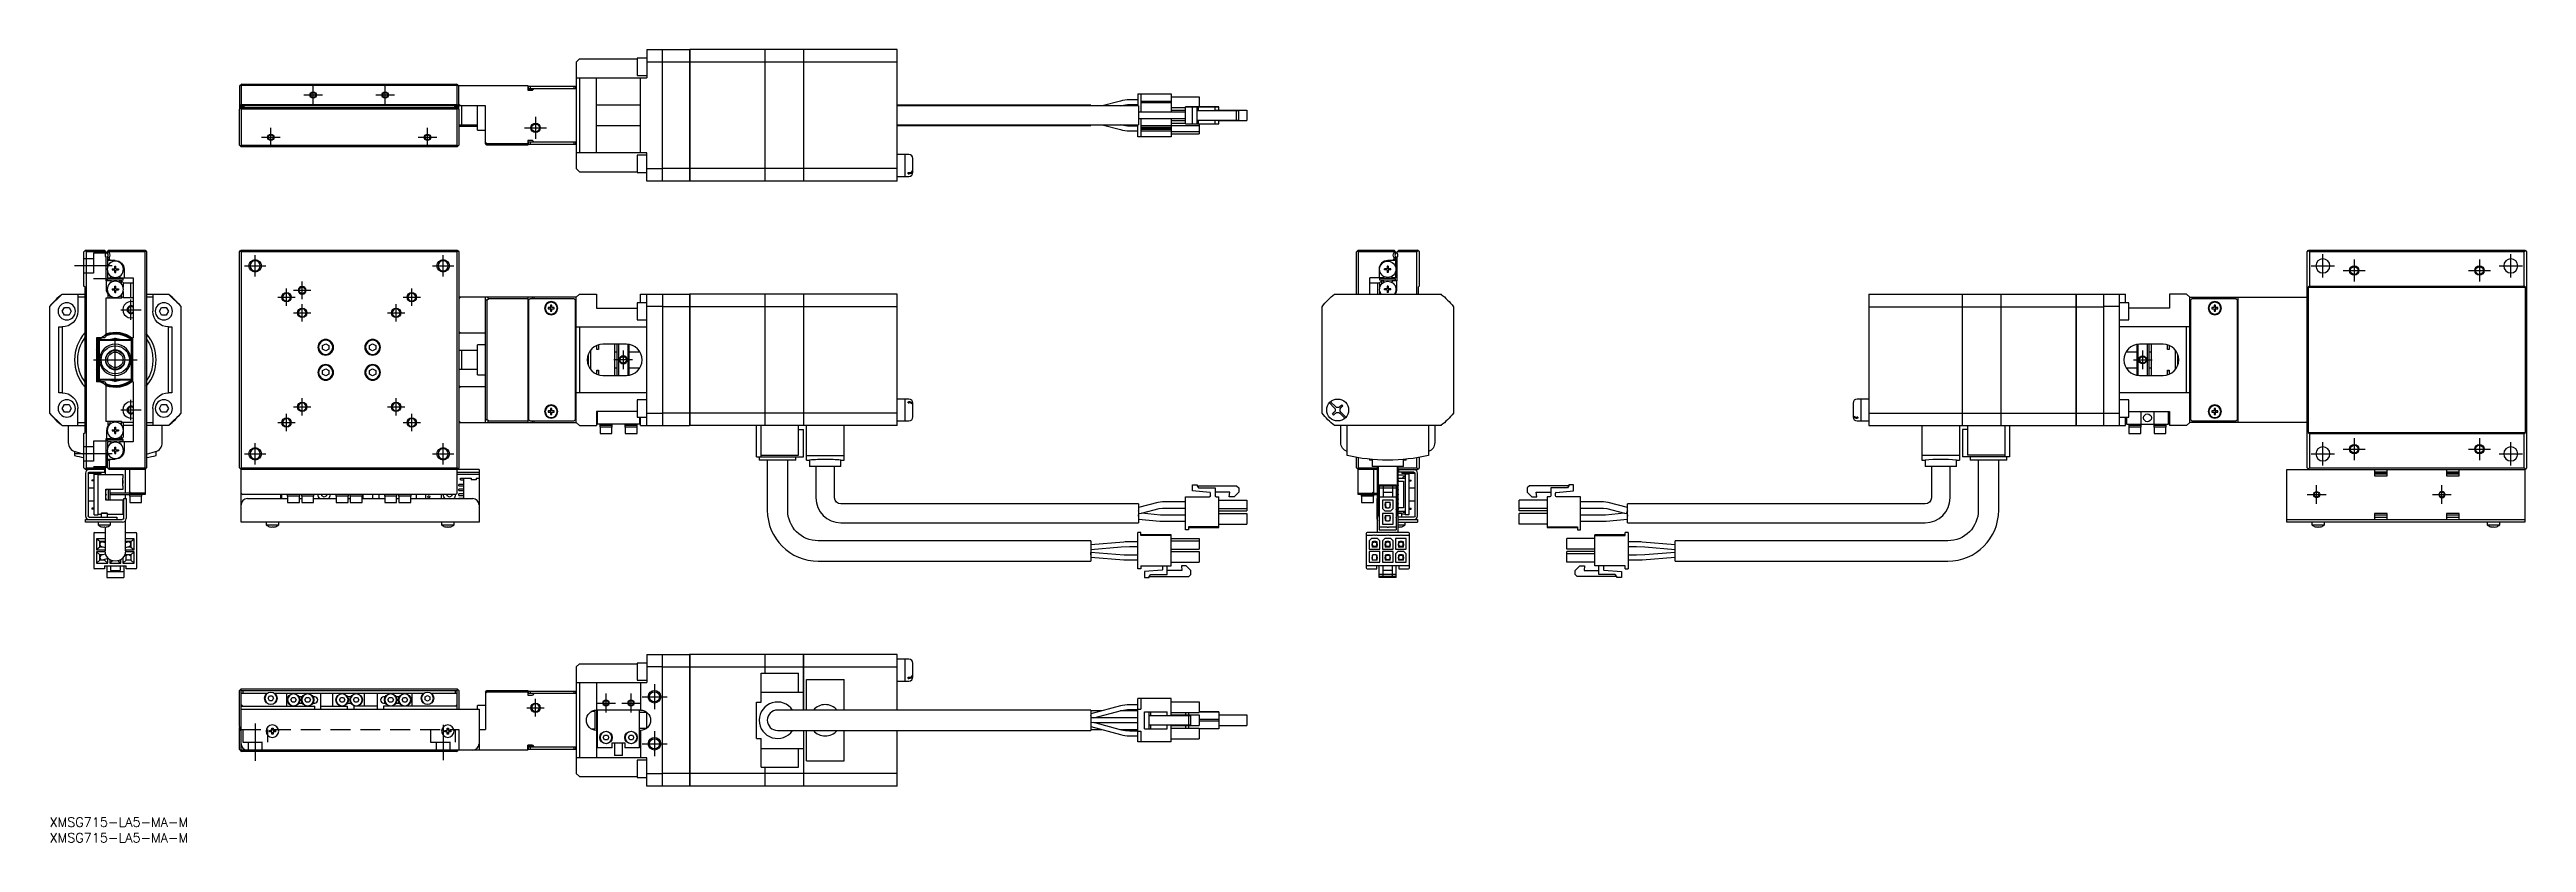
# Model space of a CAD drawing. Extents: x 0 to 791, y -8 to 245.
import ezdxf

# ---------------------------------------------------------------- set-up
doc = ezdxf.new("R2010")
doc.units = 0
doc.header["$LTSCALE"] = 0.5
doc.linetypes.add('CENTER', pattern=[50.8, 31.75, -6.35, 6.35, -6.35])
doc.linetypes.add('DASHED', pattern=[19.05, 12.7, -6.35])
for name, color, linetype in [('MSM_CENTER', 1, 'CENTER'), ('MSM_CONTINUOUS', 7, 'CONTINUOUS'), ('MSM_DASHED', 4, 'DASHED'), ('MSM_NARROW', 5, 'CONTINUOUS'), ('MSM_PART_NUMBER', 7, 'CONTINUOUS')]:
    doc.layers.add(name, color=color, linetype=linetype)
doc.styles.get("Standard").update_dxf_attribs({"font": 'txt.shx', "height": 1, "bigfont": 'bigfont.shx'})

# ---------------------------------------------------------------- blocks, each defined once
blk = doc.blocks.new('*U2')
at = {"layer": 'MSM_PART_NUMBER'}
blk.add_text('XMSG715-LA5-MA-M', height=3, dxfattribs=at).set_placement((0, -3))
blk = doc.blocks.new('*U3')
at = {"layer": 'MSM_PART_NUMBER'}
blk.add_text('XMSG715-LA5-MA-M', height=3, dxfattribs=at).set_placement((0, -8))

msp = doc.modelspace()

# ---------------------------------------------------------------- linework, layer by layer
at = {"layer": 'MSM_CENTER'}
for p, q in [((81.16, 230.57), (87.16, 230.57)), ((84.16, 227.57), (84.16, 233.57)), ((104.16, 230.57), (110.16, 230.57)), ((107.16, 227.57), (107.16, 233.57)), ((155.16, 223.57), (155.16, 216.57)), ((67.66, 217.07), (73.66, 217.07)), ((70.66, 214.07), (70.66, 220.07)), ((117.66, 217.07), (123.66, 217.07)), ((120.66, 214.07), (120.66, 220.07)), ((151.66, 220.07), (158.66, 220.07)), ((20, 176.03), (8, 176.03)), ((62.26, 176.03), (69.06, 176.03)), ((65.66, 172.63), (65.66, 179.43)), ((122.26, 176.03), (129.06, 176.03)), ((125.66, 172.63), (125.66, 179.43)), ((722.09, 176.03), (729.49, 176.03)), ((725.79, 172.33), (725.79, 179.73)), ((732.29, 174.53), (739.29, 174.53)), ((735.79, 178.03), (735.79, 171.03)), ((772.29, 174.53), (779.29, 174.53)), ((775.79, 178.03), (775.79, 171.03)), ((782.09, 176.03), (789.49, 176.03)), ((785.79, 172.33), (785.79, 179.73)), ((75.66, 163.23), (75.66, 168.83)), ((77.86, 168.23), (83.46, 168.23)), ((80.66, 165.43), (80.66, 171.03)), ((115.66, 163.23), (115.66, 168.83)), ((22.75, 162.03), (29.25, 162.03)), ((26, 158.78), (26, 165.28)), ((72.86, 166.03), (78.46, 166.03)), ((77.86, 161.03), (83.46, 161.03)), ((80.66, 158.23), (80.66, 163.83)), ((107.86, 161.03), (113.46, 161.03)), ((110.66, 158.23), (110.66, 163.83)), ((112.86, 166.03), (118.46, 166.03)), ((21, 139.03), (21, 153.03)), ((14, 146.03), (28, 146.03)), ((186.16, 146.03), (180.16, 146.03)), ((183.16, 149.03), (183.16, 143.03)), ((665.29, 146.03), (671.29, 146.03)), ((668.29, 143.03), (668.29, 149.03)), ((22.75, 130.03), (29.25, 130.03)), ((26, 126.78), (26, 133.28)), ((75.66, 123.23), (75.66, 128.83)), ((77.86, 131.03), (83.46, 131.03)), ((80.66, 128.23), (80.66, 133.83)), ((107.86, 131.03), (113.46, 131.03)), ((110.66, 128.23), (110.66, 133.83)), ((115.66, 123.23), (115.66, 128.83)), ((65.66, 112.63), (65.66, 119.43)), ((72.86, 126.03), (78.46, 126.03)), ((112.86, 126.03), (118.46, 126.03)), ((125.66, 112.63), (125.66, 119.43)), ((725.79, 112.33), (725.79, 119.73)), ((735.79, 121.03), (735.79, 114.03)), ((775.79, 121.03), (775.79, 114.03)), ((785.79, 112.33), (785.79, 119.73)), ((20, 116.03), (8, 116.03)), ((62.26, 116.03), (69.06, 116.03)), ((122.26, 116.03), (129.06, 116.03)), ((722.09, 116.03), (729.49, 116.03)), ((732.29, 117.53), (739.29, 117.53)), ((772.29, 117.53), (779.29, 117.53)), ((782.09, 116.03), (789.49, 116.03)), ((720.79, 103.03), (726.79, 103.03)), ((723.79, 100.03), (723.79, 106.03)), ((760.79, 103.03), (766.79, 103.03)), ((763.79, 100.03), (763.79, 106.03)), ((193.16, 42.5), (193.16, 34.5)), ((152.36, 35), (157.96, 35)), ((155.16, 32.2), (155.16, 37.8)), ((174.66, 36.5), (180.66, 36.5)), ((177.66, 33.5), (177.66, 39.5)), ((182.66, 36.5), (188.66, 36.5)), ((185.66, 33.5), (185.66, 39.5)), ((189.16, 38.5), (197.16, 38.5)), ((65.66, 30), (65.66, 18)), ((125.66, 29.5), (125.66, 18.3)), ((193.16, 27.5), (193.16, 19.5)), ((189.16, 23.5), (197.16, 23.5))]:
    msp.add_line(p, q, dxfattribs=at)
at = {"layer": 'MSM_CONTINUOUS'}
for p, q in [((169.16, 242.07), (168.16, 241.07)), ((168.16, 241.07), (168.16, 207.07)), ((169.16, 242.07), (187.66, 242.07)), ((187.66, 242.32), (187.66, 236.82)), ((190.66, 242.32), (187.66, 242.32)), ((190.66, 245.07), (204.36, 245.07)), ((190.66, 245.07), (190.66, 236.07)), ((195.66, 241.07), (190.66, 241.07)), ((195.66, 203.07), (195.66, 245.07)), ((204.36, 241.04), (195.66, 241.04)), ((204.36, 245.07), (204.36, 203.07)), ((204.41, 245.02), (204.36, 245.02)), ((204.41, 240.78), (204.36, 240.78)), ((228.36, 245.07), (204.41, 245.07)), ((204.41, 245.07), (204.41, 203.07)), ((228.36, 241.04), (204.41, 241.04)), ((228.36, 245.07), (228.36, 203.07)), ((228.41, 245.02), (228.36, 245.02)), ((228.41, 240.78), (228.36, 240.78)), ((228.41, 245.07), (228.41, 203.07)), ((240.66, 245.07), (228.41, 245.07)), ((240.66, 241.04), (228.41, 241.04)), ((240.66, 245.07), (240.66, 203.07)), ((240.71, 245.02), (240.66, 245.02)), ((240.71, 240.78), (240.66, 240.78)), ((270.66, 245.07), (240.71, 245.07)), ((240.71, 245.07), (240.71, 203.07)), ((270.66, 241.04), (240.71, 241.04)), ((270.66, 203.07), (270.66, 245.07)), ((61.36, 234.07), (60.66, 233.37)), ((60.66, 233.37), (60.66, 226.37)), ((61.16, 233.57), (61.01, 233.72)), ((61.16, 233.57), (61.16, 227.57)), ((130.16, 233.57), (61.16, 233.57)), ((61.36, 234.07), (129.96, 234.07)), ((130.31, 233.72), (129.96, 234.07)), ((130.31, 233.72), (130.16, 233.57)), ((130.16, 227.57), (130.16, 233.57)), ((130.66, 233.37), (130.31, 233.72)), ((130.46, 233.57), (152.66, 233.57)), ((130.66, 226.37), (130.66, 233.57)), ((152.66, 233.57), (152.66, 232.07)), ((154.41, 232.32), (152.66, 232.32)), ((152.66, 232.07), (154.16, 232.07)), ((152.96, 232.57), (152.96, 233.37)), ((152.96, 233.37), (167.96, 233.37)), ((168.16, 232.57), (152.96, 232.57)), ((153.46, 233.37), (153.46, 232.57)), ((154.66, 232.57), (154.16, 232.07)), ((167.46, 232.57), (167.46, 233.37)), ((167.96, 233.37), (167.96, 232.57)), ((168.16, 236.07), (190.66, 236.07)), ((169.16, 236.07), (169.16, 212.07)), ((174.66, 212.07), (174.66, 236.07)), ((187.66, 236.82), (190.66, 236.82)), ((188.66, 212.07), (188.66, 236.07)), ((347.41, 230.97), (358.11, 230.97)), ((347.41, 230.97), (347.41, 227.07)), ((348.41, 230.97), (348.41, 225.07)), ((358.11, 230.97), (358.11, 225.07)), ((358.11, 229.97), (367.01, 229.97)), ((367.01, 229.97), (367.01, 226.77)), ((60.66, 227.07), (61.16, 227.57)), ((139.16, 227.07), (60.66, 227.07)), ((60.66, 226.87), (62.06, 226.87)), ((61.16, 226.57), (60.66, 226.07)), ((60.76, 226.27), (60.66, 226.37)), ((60.66, 214.57), (60.66, 226.07)), ((60.76, 226.17), (60.76, 226.37)), ((61.16, 226.07), (60.91, 226.32)), ((61.76, 226.67), (61.06, 226.67)), ((61.16, 227.57), (130.16, 227.57)), ((61.16, 226.57), (130.16, 226.57)), ((130.16, 226.07), (61.16, 226.07)), ((61.16, 226.07), (61.16, 214.57)), ((62.06, 226.87), (62.06, 226.57)), ((130.66, 226.87), (129.26, 226.87)), ((129.26, 226.87), (129.26, 226.57)), ((130.26, 226.67), (129.56, 226.67)), ((130.16, 227.57), (130.66, 227.07)), ((130.41, 226.32), (130.16, 226.57)), ((130.41, 226.32), (130.16, 226.07)), ((130.16, 214.57), (130.16, 226.07)), ((130.66, 226.07), (130.41, 226.32)), ((130.66, 226.37), (130.56, 226.27)), ((130.56, 226.37), (130.56, 226.17)), ((131.16, 227.07), (130.66, 227.57)), ((130.66, 226.07), (130.66, 214.57)), ((131.66, 221.07), (131.66, 227.07)), ((136.66, 219.32), (136.66, 227.07)), ((139.16, 215.07), (139.16, 227.07)), ((188.66, 227.28), (174.66, 227.28)), ((332.41, 227.32), (270.66, 227.32)), ((347.66, 227.07), (270.66, 227.07)), ((332.41, 227.32), (332.41, 227.07)), ((341.9, 228.64), (336.04, 227.07)), ((341.83, 227.07), (342.29, 227.19)), ((347.41, 229.02), (344.78, 229.02)), ((344.78, 227.52), (347.41, 227.52)), ((347.66, 227.07), (347.66, 221.07)), ((354.04, 225.07), (347.66, 225.07)), ((354.57, 225.07), (347.66, 225.07)), ((347.66, 223.07), (354.04, 223.07)), ((358.11, 228.52), (348.41, 228.52)), ((358.11, 228.02), (348.41, 228.02)), ((348.41, 223.07), (348.41, 217.17)), ((355.3, 225.07), (354.04, 225.07)), ((354.04, 223.07), (355.3, 223.07)), ((354.76, 225.07), (354.57, 225.07)), ((362.66, 225.07), (354.76, 225.07)), ((362.66, 225.07), (355.3, 225.07)), ((355.3, 223.07), (362.66, 223.07)), ((358.11, 226.57), (362.66, 226.57)), ((358.11, 225.77), (362.66, 225.77)), ((358.11, 223.07), (358.11, 217.17)), ((358.11, 222.37), (362.66, 222.37)), ((358.11, 221.57), (362.66, 221.57)), ((362.66, 226.77), (370.31, 226.77)), ((363.66, 226.77), (362.66, 226.77)), ((362.66, 221.37), (362.66, 226.77)), ((373.36, 226.77), (363.66, 226.77)), ((364.86, 226.77), (366.36, 226.77)), ((370.43, 226.77), (364.86, 226.77)), ((364.86, 221.37), (364.86, 226.77)), ((366.36, 226.77), (366.86, 226.77)), ((366.36, 221.37), (366.36, 226.77)), ((366.36, 225.57), (366.86, 225.57)), ((366.36, 225.57), (378.96, 225.57)), ((366.36, 222.57), (378.96, 222.57)), ((366.86, 226.77), (372.11, 226.77)), ((366.86, 225.57), (366.86, 226.77)), ((366.86, 225.57), (372.11, 225.57)), ((366.86, 221.37), (366.86, 222.57)), ((370.31, 226.77), (370.61, 226.77)), ((370.61, 226.77), (370.43, 226.77)), ((372.11, 226.77), (372.41, 226.77)), ((372.11, 225.57), (372.11, 226.77)), ((376.79, 225.57), (372.11, 225.57)), ((372.41, 225.57), (372.11, 225.57)), ((372.11, 221.37), (372.11, 222.57)), ((372.41, 226.77), (373.36, 226.77)), ((373.36, 225.57), (373.36, 226.77)), ((373.36, 225.77), (382.26, 225.77)), ((373.36, 225.77), (382.26, 225.77)), ((373.36, 225.77), (382.26, 225.77)), ((373.36, 221.37), (373.36, 222.57)), ((373.36, 222.37), (382.26, 222.37)), ((376.66, 225.57), (376.79, 225.57)), ((378.16, 225.57), (376.66, 225.57)), ((379.66, 225.57), (378.16, 225.57)), ((378.96, 225.57), (379.66, 225.57)), ((378.96, 222.57), (378.96, 225.57)), ((378.96, 222.57), (379.66, 222.57)), ((379.66, 222.57), (379.66, 225.57)), ((382.26, 225.77), (382.26, 222.37)), ((60.66, 214.57), (61.16, 214.07)), ((60.91, 214.32), (61.16, 214.57)), ((61.16, 214.57), (130.16, 214.57)), ((130.16, 214.07), (61.16, 214.07)), ((130.16, 214.57), (130.41, 214.32)), ((130.16, 214.07), (130.41, 214.32)), ((130.41, 214.32), (130.66, 214.57)), ((130.66, 221.07), (136.66, 221.07)), ((130.66, 220.57), (136.66, 220.57)), ((136.66, 219.32), (139.16, 219.32)), ((139.16, 215.37), (139.77, 215.07)), ((139.66, 214.57), (139.16, 215.07)), ((152.66, 214.57), (139.66, 214.57)), ((139.77, 215.07), (152.66, 215.07)), ((139.77, 215.07), (140.27, 214.57)), ((154.16, 216.07), (152.66, 216.07)), ((152.66, 216.07), (152.66, 214.57)), ((152.96, 214.77), (152.96, 215.57)), ((152.96, 215.57), (168.16, 215.57)), ((167.96, 214.77), (152.96, 214.77)), ((153.46, 215.57), (153.46, 214.77)), ((154.16, 216.07), (154.66, 215.57)), ((167.46, 214.77), (167.46, 215.57)), ((167.96, 215.57), (167.96, 214.77)), ((174.66, 220.86), (188.66, 220.86)), ((270.66, 221.07), (347.66, 221.07)), ((270.66, 220.82), (332.41, 220.82)), ((332.41, 221.07), (332.41, 220.82)), ((336.04, 221.07), (341.9, 219.5)), ((342.28, 220.95), (341.83, 221.07)), ((347.41, 220.62), (344.78, 220.62)), ((344.78, 219.12), (347.41, 219.12)), ((347.41, 217.17), (347.41, 221.07)), ((358.11, 217.17), (347.41, 217.17)), ((358.11, 220.67), (348.41, 220.67)), ((358.11, 220.17), (348.41, 220.17)), ((358.11, 220.12), (348.41, 220.12)), ((358.11, 219.62), (348.41, 219.62)), ((358.11, 219.57), (348.41, 219.57)), ((358.11, 219.07), (348.41, 219.07)), ((358.11, 220.82), (367.01, 220.82)), ((358.11, 218.92), (367.01, 218.92)), ((358.11, 218.17), (367.01, 218.17)), ((362.66, 221.37), (364.86, 221.37)), ((364.86, 221.37), (366.36, 221.37)), ((366.36, 221.37), (366.86, 221.37)), ((366.86, 221.37), (372.11, 221.37)), ((367.01, 221.37), (367.01, 218.17)), ((372.11, 221.37), (372.41, 221.37)), ((372.41, 221.37), (373.36, 221.37)), ((190.66, 212.07), (168.16, 212.07)), ((168.16, 207.07), (169.16, 206.07)), ((169.16, 206.07), (187.66, 206.07)), ((187.66, 211.32), (187.66, 205.82)), ((190.66, 211.32), (187.66, 211.32)), ((187.66, 205.82), (190.66, 205.82)), ((190.66, 203.07), (190.66, 212.07)), ((190.66, 207.07), (195.66, 207.07)), ((204.36, 207.1), (195.66, 207.1)), ((204.41, 207.35), (204.36, 207.35)), ((228.36, 207.1), (204.41, 207.1)), ((228.41, 207.35), (228.36, 207.35)), ((240.66, 207.1), (228.41, 207.1)), ((240.71, 207.35), (240.66, 207.35)), ((270.66, 207.1), (240.71, 207.1)), ((273.16, 211.57), (270.66, 211.57)), ((273.16, 204.57), (273.16, 211.57)), ((273.21, 211.52), (273.16, 211.52)), ((273.21, 204.57), (273.21, 211.57)), ((274.36, 211.57), (273.21, 211.57)), ((274.16, 205.42), (274.16, 205.78)), ((274.16, 205.78), (274.36, 205.78)), ((275.66, 205.87), (275.66, 210.27)), ((204.36, 203.07), (190.66, 203.07)), ((204.41, 203.12), (204.36, 203.12)), ((228.36, 203.07), (204.41, 203.07)), ((228.41, 203.12), (228.36, 203.12)), ((240.66, 203.07), (228.41, 203.07)), ((240.71, 203.12), (240.66, 203.12)), ((270.66, 203.07), (240.71, 203.07)), ((270.66, 204.57), (273.16, 204.57)), ((273.16, 204.62), (273.21, 204.62)), ((273.21, 204.57), (274.36, 204.57)), ((274.16, 205.42), (274.36, 205.42)), ((11, 180.53), (11.35, 180.88)), ((11, 169.53), (11, 180.53)), ((11.5, 181.03), (11.35, 180.88)), ((11.35, 180.88), (11.7, 180.53)), ((11.5, 181.03), (17.5, 181.03)), ((11.7, 180.53), (11.7, 111.53)), ((18, 180.53), (11.7, 180.53)), ((18, 180.53), (17.5, 181.03)), ((18, 180.53), (18, 180.09)), ((18, 178.77), (18, 171.23)), ((18.5, 180.53), (18.75, 180.78)), ((18.5, 180.09), (18.5, 180.53)), ((19, 180.26), (18.5, 180.09)), ((19, 178.6), (18.5, 178.77)), ((18.5, 178.77), (18.5, 175.64)), ((21, 177.73), (18.5, 177.73)), ((18.5, 174.22), (18.5, 172.23)), ((19, 178.23), (18.65, 177.73)), ((19, 181.03), (18.75, 180.78)), ((18.75, 180.78), (19, 180.53)), ((19, 181.03), (30.5, 181.03)), ((19, 180.53), (19, 180.26)), ((30.5, 180.53), (19, 180.53)), ((19, 178.6), (19, 178.23)), ((19.5, 177.73), (19, 178.23)), ((20, 175.08), (20.79, 175.08)), ((20, 175.08), (20, 174.79)), ((20, 174.79), (20.79, 174.79)), ((20.53, 174.79), (20.53, 175.08)), ((20.85, 175.93), (21.14, 175.93)), ((20.85, 175.14), (20.85, 175.93)), ((21.14, 175.4), (20.85, 175.4)), ((20.85, 173.93), (20.85, 174.73)), ((20.85, 174.46), (21.14, 174.46)), ((21.14, 175.14), (21.14, 175.93)), ((21.14, 173.93), (21.14, 174.73)), ((21.2, 175.08), (22, 175.08)), ((21.2, 174.79), (22, 174.79)), ((21.47, 174.79), (21.47, 175.08)), ((22, 175.08), (22, 174.79)), ((23.8, 174.93), (23.8, 172.23)), ((30.75, 180.78), (30.5, 181.03)), ((30.5, 180.53), (30.75, 180.78)), ((30.5, 111.53), (30.5, 180.53)), ((30.75, 180.78), (31, 180.53)), ((31, 180.53), (31, 111.53)), ((60.66, 180.53), (60.91, 180.78)), ((60.66, 111.53), (60.66, 180.53)), ((60.91, 180.78), (61.16, 181.03)), ((60.91, 180.78), (61.16, 180.53)), ((61.16, 181.03), (130.16, 181.03)), ((61.16, 180.53), (61.16, 111.53)), ((130.16, 180.53), (61.16, 180.53)), ((130.16, 181.03), (130.41, 180.78)), ((130.16, 180.53), (130.41, 180.78)), ((130.16, 111.53), (130.16, 180.53)), ((130.41, 180.78), (130.66, 180.53)), ((130.66, 180.53), (130.66, 111.53)), ((417.25, 180.53), (417.75, 181.03)), ((417.25, 167.03), (417.25, 180.53)), ((417.5, 180.78), (417.75, 180.53)), ((417.75, 181.03), (429.25, 181.03)), ((417.75, 180.53), (417.75, 167.03)), ((429.25, 180.53), (417.75, 180.53)), ((424.45, 174.93), (424.45, 172.23)), ((426.25, 174.79), (426.25, 175.08)), ((427.04, 175.08), (426.25, 175.08)), ((427.04, 174.79), (426.25, 174.79)), ((426.78, 175.08), (426.78, 174.79)), ((427.39, 175.93), (427.1, 175.93)), ((427.1, 175.93), (427.1, 175.14)), ((427.39, 175.4), (427.1, 175.4)), ((427.1, 174.73), (427.1, 173.93)), ((427.1, 174.46), (427.39, 174.46)), ((429.75, 177.73), (427.25, 177.73)), ((427.39, 175.93), (427.39, 175.14)), ((427.39, 174.73), (427.39, 173.93)), ((428.25, 175.08), (427.45, 175.08)), ((428.25, 174.79), (427.45, 174.79)), ((427.72, 175.08), (427.72, 174.79)), ((428.25, 174.79), (428.25, 175.08)), ((429.25, 178.23), (428.75, 177.73)), ((429.75, 180.53), (429.25, 181.03)), ((429.25, 180.53), (429.5, 180.78)), ((429.25, 180.26), (429.25, 180.53)), ((429.25, 180.26), (429.75, 180.09)), ((429.25, 178.6), (429.75, 178.77)), ((429.25, 178.23), (429.25, 178.6)), ((429.6, 177.73), (429.25, 178.23)), ((429.75, 180.53), (429.75, 180.09)), ((429.75, 178.77), (429.75, 175.64)), ((429.75, 174.22), (429.75, 172.23)), ((430.75, 181.03), (430.25, 180.53)), ((430.25, 180.09), (430.25, 180.53)), ((436.55, 180.53), (430.25, 180.53)), ((430.25, 171.23), (430.25, 178.77)), ((430.75, 181.03), (436.75, 181.03)), ((436.55, 180.53), (436.9, 180.88)), ((436.55, 167.03), (436.55, 180.53)), ((436.9, 180.88), (436.75, 181.03)), ((436.9, 180.88), (437.25, 180.53)), ((437.25, 180.53), (437.25, 169.53)), ((720.79, 180.53), (721.14, 180.88)), ((720.79, 111.53), (720.79, 180.53)), ((721.14, 180.88), (721.29, 181.03)), ((721.14, 180.88), (721.49, 180.53)), ((721.29, 181.03), (790.29, 181.03)), ((790.09, 180.53), (721.49, 180.53)), ((721.49, 180.53), (721.49, 169.53)), ((790.09, 180.53), (790.44, 180.88)), ((790.09, 169.53), (790.09, 180.53)), ((790.29, 181.03), (790.44, 180.88)), ((790.44, 180.88), (790.79, 180.53)), ((790.79, 180.53), (790.79, 111.53)), ((4, 167.03), (0, 163.03)), ((4, 167.03), (11.35, 167.03)), ((9, 167.03), (9, 161.53)), ((11.35, 169.18), (11, 169.53)), ((11.35, 122.88), (11.35, 169.18)), ((19.45, 171.23), (18, 171.23)), ((18.2, 168.53), (18.2, 171.23)), ((18.5, 172.23), (19.45, 172.23)), ((18.5, 171.43), (18.5, 172.03)), ((23.5, 172.03), (18.5, 172.03)), ((23.5, 171.43), (18.5, 171.43)), ((18.7, 165.73), (18.7, 166.93)), ((19.2, 166.39), (19.2, 165.73)), ((19.45, 172.23), (19.6, 172.49)), ((19.45, 171.23), (19.58, 171.01)), ((20, 168.68), (20.79, 168.68)), ((20, 168.68), (20, 168.39)), ((20, 168.39), (20.79, 168.39)), ((20.53, 168.39), (20.53, 168.68)), ((20.85, 173.93), (21.14, 173.93)), ((20.85, 169.53), (21.14, 169.53)), ((20.85, 168.74), (20.85, 169.53)), ((21.14, 169), (20.85, 169)), ((20.85, 167.53), (20.85, 168.33)), ((20.85, 168.06), (21.14, 168.06)), ((20.85, 167.53), (21.14, 167.53)), ((21.14, 168.74), (21.14, 169.53)), ((21.14, 167.53), (21.14, 168.33)), ((21.2, 168.68), (22, 168.68)), ((21.2, 168.39), (22, 168.39)), ((21.47, 168.39), (21.47, 168.68)), ((22, 168.68), (22, 168.39)), ((22.4, 172.49), (22.55, 172.23)), ((22.55, 171.23), (22.42, 171.01)), ((22.55, 172.23), (26.7, 172.23)), ((22.55, 171.23), (23, 171.23)), ((23, 170.19), (23, 171.23)), ((23.5, 170.73), (23, 171.23)), ((23, 165.73), (23, 166.87)), ((23, 165.73), (23.5, 166.23)), ((23.5, 171.43), (23.5, 172.03)), ((23.5, 170.73), (23.5, 169.24)), ((26.7, 170.48), (23.5, 170.48)), ((23.5, 167.82), (23.5, 165.98)), ((26, 165.98), (26, 170.48)), ((26.7, 172.23), (26.7, 153.03)), ((31, 167.03), (38, 167.03)), ((33, 167.03), (33, 161.53)), ((42, 163.03), (38, 167.03)), ((169.16, 167.03), (168.16, 166.03)), ((169.16, 167.03), (174.66, 167.03)), ((174.66, 167.03), (174.66, 162.53)), ((188.66, 164.28), (188.66, 167.03)), ((188.66, 167.03), (204.36, 167.03)), ((190.66, 125.03), (190.66, 167.03)), ((195.66, 167.03), (195.66, 125.03)), ((204.36, 167.03), (204.36, 125.03)), ((204.41, 166.98), (204.36, 166.98)), ((228.36, 167.03), (204.41, 167.03)), ((204.41, 167.03), (204.41, 125.03)), ((228.36, 167.03), (228.36, 125.03)), ((228.41, 166.98), (228.36, 166.98)), ((240.66, 167.03), (228.41, 167.03)), ((228.41, 167.03), (228.41, 125.03)), ((240.66, 167.03), (240.66, 125.03)), ((240.71, 166.98), (240.66, 166.98)), ((270.66, 167.03), (240.71, 167.03)), ((240.71, 167.03), (240.71, 125.03)), ((270.66, 125.03), (270.66, 167.03)), ((410.25, 167.03), (410.12, 166.9)), ((410.28, 167.03), (444.22, 167.03)), ((425.69, 172.23), (421.55, 172.23)), ((421.55, 167.03), (421.55, 172.23)), ((424.75, 170.48), (421.55, 170.48)), ((424.05, 167.03), (424.05, 170.48)), ((424.75, 171.43), (424.75, 172.03)), ((429.75, 172.03), (424.75, 172.03)), ((429.75, 171.43), (424.75, 171.43)), ((425.25, 171.23), (424.75, 170.73)), ((424.75, 169.24), (424.75, 170.73)), ((424.75, 167.03), (424.75, 167.82)), ((425.25, 171.23), (425.25, 170.19)), ((425.7, 171.23), (425.25, 171.23)), ((425.85, 172.49), (425.69, 172.23)), ((425.7, 171.23), (425.82, 171.01)), ((426.25, 168.39), (426.25, 168.68)), ((427.04, 168.68), (426.25, 168.68)), ((427.04, 168.39), (426.25, 168.39)), ((426.78, 168.68), (426.78, 168.39)), ((427.39, 173.93), (427.1, 173.93)), ((427.1, 169.53), (427.1, 168.74)), ((427.39, 169.53), (427.1, 169.53)), ((427.39, 169), (427.1, 169)), ((427.1, 168.33), (427.1, 167.53)), ((427.1, 168.06), (427.39, 168.06)), ((427.39, 167.53), (427.1, 167.53)), ((427.39, 169.53), (427.39, 168.74)), ((427.39, 168.33), (427.39, 167.53)), ((428.25, 168.68), (427.45, 168.68)), ((428.25, 168.39), (427.45, 168.39)), ((427.72, 168.68), (427.72, 168.39)), ((428.25, 168.39), (428.25, 168.68)), ((428.8, 172.23), (428.65, 172.49)), ((428.8, 171.23), (428.67, 171.01)), ((429.75, 172.23), (428.8, 172.23)), ((430.25, 171.23), (428.8, 171.23)), ((429.75, 171.43), (429.75, 172.03)), ((430.05, 171.23), (430.05, 168.53)), ((437.25, 169.53), (436.9, 169.18)), ((436.9, 169.18), (436.9, 167.03)), ((444.37, 166.9), (444.25, 167.03)), ((580.79, 167.03), (610.74, 167.03)), ((580.79, 167.03), (580.79, 125.03)), ((610.74, 125.03), (610.74, 167.03)), ((610.74, 166.98), (610.79, 166.98)), ((610.79, 125.03), (610.79, 167.03)), ((610.79, 167.03), (623.04, 167.03)), ((623.04, 125.03), (623.04, 167.03)), ((623.04, 166.98), (623.09, 166.98)), ((623.09, 167.03), (647.04, 167.03)), ((623.09, 125.03), (623.09, 167.03)), ((647.04, 125.03), (647.04, 167.03)), ((647.04, 166.98), (647.09, 166.98)), ((647.09, 125.03), (647.09, 167.03)), ((647.09, 167.03), (662.79, 167.03)), ((655.79, 167.03), (655.79, 125.03)), ((660.79, 167.03), (660.79, 125.03)), ((662.79, 164.28), (662.79, 167.03)), ((676.79, 167.03), (676.79, 162.53)), ((682.29, 167.03), (676.79, 167.03)), ((683.29, 166.03), (682.29, 167.03)), ((721.49, 169.53), (721.14, 169.18)), ((721.14, 169.18), (721.14, 122.88)), ((721.14, 169.18), (790.44, 169.18)), ((721.49, 169.53), (790.09, 169.53)), ((790.44, 169.18), (790.09, 169.53)), ((790.44, 122.88), (790.44, 169.18)), ((0, 163.03), (0, 129.03)), ((4.06, 161.53), (4.78, 162.78)), ((4.78, 160.28), (4.06, 161.53)), ((4.78, 162.78), (6.22, 162.78)), ((6.22, 160.28), (4.78, 160.28)), ((6.22, 162.78), (6.94, 161.53)), ((6.94, 161.53), (6.22, 160.28)), ((11.35, 166.03), (9, 166.03)), ((23, 165.73), (18, 165.73)), ((18, 165.73), (18, 153.53)), ((23.5, 166.03), (23.3, 166.03)), ((23.5, 165.98), (26.7, 165.98)), ((33, 166.03), (31, 166.03)), ((35.06, 161.53), (35.78, 162.78)), ((35.78, 160.28), (35.06, 161.53)), ((35.78, 162.78), (37.22, 162.78)), ((37.22, 160.28), (35.78, 160.28)), ((37.22, 162.78), (37.94, 161.53)), ((37.94, 161.53), (37.22, 160.28)), ((42, 129.03), (42, 163.03)), ((130.66, 165.53), (131.16, 166.03)), ((168.16, 166.03), (130.66, 166.03)), ((139.16, 126.03), (139.16, 166.03)), ((139.66, 164.92), (139.16, 165.42)), ((140.27, 165.53), (139.66, 164.92)), ((139.66, 164.92), (139.66, 127.14)), ((139.77, 166.03), (140.27, 165.53)), ((152.66, 165.53), (140.27, 165.53)), ((152.66, 166.03), (152.66, 126.03)), ((153.46, 165.53), (152.96, 165.03)), ((152.96, 165.03), (152.96, 127.03)), ((167.46, 165.53), (153.46, 165.53)), ((154.16, 165.53), (154.16, 166.03)), ((154.66, 166.03), (154.66, 165.53)), ((159.92, 162.77), (159.24, 162.77)), ((159.24, 162.29), (159.92, 162.29)), ((159.92, 163.45), (159.92, 162.77)), ((159.92, 162.29), (159.92, 161.61)), ((160.4, 162.77), (160.4, 163.45)), ((161.08, 162.77), (160.4, 162.77)), ((160.4, 162.29), (161.08, 162.29)), ((160.4, 161.61), (160.4, 162.29)), ((167.96, 165.03), (167.46, 165.53)), ((167.96, 127.03), (167.96, 165.03)), ((168.16, 126.03), (168.16, 166.03)), ((174.66, 162.53), (187.66, 162.53)), ((187.66, 164.28), (187.66, 158.78)), ((190.66, 164.28), (187.66, 164.28)), ((187.66, 158.78), (190.66, 158.78)), ((195.66, 163.03), (190.66, 163.03)), ((204.36, 163), (195.66, 163)), ((204.41, 162.74), (204.36, 162.74)), ((228.36, 163), (204.41, 163)), ((228.41, 162.74), (228.36, 162.74)), ((240.66, 163), (228.41, 163)), ((240.71, 162.74), (240.66, 162.74)), ((270.66, 163), (240.71, 163)), ((406.37, 163.16), (406.25, 163.03)), ((406.25, 129.06), (406.25, 163)), ((448.25, 163.03), (448.12, 163.16)), ((448.25, 163), (448.25, 129.06)), ((580.79, 163), (610.74, 163)), ((610.74, 162.74), (610.79, 162.74)), ((610.79, 163), (623.04, 163)), ((623.04, 162.74), (623.09, 162.74)), ((623.09, 163), (647.04, 163)), ((647.04, 162.74), (647.09, 162.74)), ((647.09, 163), (655.79, 163)), ((660.79, 163.03), (655.79, 163.03)), ((663.79, 164.28), (660.79, 164.28)), ((660.79, 158.78), (663.79, 158.78)), ((663.79, 158.78), (663.79, 164.28)), ((676.79, 162.53), (663.79, 162.53)), ((683.29, 126.03), (683.29, 166.03)), ((683.29, 166.03), (720.79, 166.03)), ((683.49, 160.53), (683.29, 160.53)), ((683.99, 165.53), (683.49, 165.03)), ((683.49, 165.03), (683.49, 127.03)), ((697.99, 165.53), (683.99, 165.53)), ((691.05, 162.77), (690.37, 162.77)), ((690.37, 162.29), (691.05, 162.29)), ((691.05, 163.45), (691.05, 162.77)), ((691.05, 162.29), (691.05, 161.61)), ((691.53, 162.77), (691.53, 163.45)), ((692.21, 162.77), (691.53, 162.77)), ((691.53, 161.61), (691.53, 162.29)), ((691.53, 162.29), (692.21, 162.29)), ((696.79, 165.53), (696.79, 166.03)), ((697.29, 165.53), (697.29, 166.03)), ((698.49, 165.03), (697.99, 165.53)), ((698.49, 127.03), (698.49, 165.03)), ((698.49, 160.53), (698.79, 160.53)), ((698.79, 159.78), (698.49, 159.78)), ((698.79, 126.03), (698.79, 166.03)), ((3, 135.53), (3, 156.53)), ((3, 156.53), (4, 156.53)), ((4, 156.53), (4, 135.53)), ((17.5, 153.03), (15, 153.03)), ((15, 153.03), (15, 139.03)), ((15.5, 151.73), (16.3, 152.53)), ((15.5, 140.33), (15.5, 151.73)), ((15.8, 152.03), (15.8, 140.03)), ((26, 152.23), (16, 152.23)), ((16.3, 152.53), (25.7, 152.53)), ((16.79, 153.03), (18, 154.24)), ((18, 153.53), (17.5, 153.03)), ((25.7, 152.53), (26.5, 151.73)), ((26.2, 140.03), (26.2, 152.03)), ((26.5, 153.03), (26.5, 139.03)), ((26.7, 153.03), (26.5, 153.03)), ((38, 135.53), (38, 156.53)), ((38, 156.53), (39, 156.53)), ((39, 156.53), (39, 135.53)), ((87.16, 150.61), (88.16, 151.19)), ((87.16, 149.45), (87.16, 150.61)), ((88.16, 151.19), (89.16, 150.61)), ((89.16, 150.61), (89.16, 149.45)), ((102.16, 150.61), (103.16, 151.19)), ((102.16, 149.45), (102.16, 150.61)), ((103.16, 151.19), (104.16, 150.61)), ((104.16, 150.61), (104.16, 149.45)), ((131.16, 154.52), (130.66, 155.02)), ((139.16, 154.52), (131.16, 154.52)), ((136.66, 141.28), (136.66, 150.78)), ((139.16, 150.78), (136.66, 150.78)), ((152.96, 156.03), (152.66, 156.03)), ((152.66, 154.28), (152.96, 154.28)), ((152.86, 151.03), (152.66, 150.83)), ((152.86, 151.03), (152.86, 141.03)), ((152.96, 151.03), (152.86, 151.03)), ((168.16, 156.03), (167.96, 156.03)), ((168.16, 153.53), (167.96, 153.53)), ((168.16, 156.53), (190.66, 156.53)), ((169.16, 156.53), (169.16, 135.53)), ((174.76, 149.36), (174.76, 150.66)), ((175.26, 150.83), (175.26, 149.36)), ((184.16, 151.03), (176.66, 151.03)), ((180.46, 141.03), (180.46, 151.03)), ((181.16, 151.03), (181.16, 141.03)), ((181.66, 151.03), (181.66, 141.03)), ((184.76, 141.07), (184.76, 150.99)), ((184.96, 150.97), (184.96, 141.1)), ((683.29, 156.53), (660.79, 156.53)), ((666.49, 141.1), (666.49, 150.97)), ((666.69, 150.99), (666.69, 141.07)), ((674.79, 151.03), (667.29, 151.03)), ((669.79, 141.03), (669.79, 151.03)), ((670.29, 141.03), (670.29, 151.03)), ((670.99, 151.03), (670.99, 141.03)), ((676.19, 149.36), (676.19, 150.83)), ((676.69, 150.66), (676.69, 149.36)), ((682.29, 135.53), (682.29, 156.53)), ((683.49, 156.03), (683.29, 156.03)), ((683.49, 153.53), (683.29, 153.53)), ((698.49, 154.28), (698.79, 154.28)), ((698.59, 151.03), (698.49, 151.03)), ((698.59, 141.03), (698.59, 151.03)), ((698.79, 150.83), (698.59, 151.03)), ((18.03, 144.97), (18.03, 144.97)), ((19.56, 143.23), (19.62, 143.23)), ((19.69, 143.17), (19.62, 143.23)), ((22.37, 143.23), (22.31, 143.17)), ((22.37, 143.23), (22.44, 143.23)), ((23.96, 144.97), (23.96, 144.97)), ((24.2, 149.01), (24.2, 149.19)), ((24.2, 149.01), (24.42, 148.78)), ((24.42, 143.28), (24.2, 143.06)), ((24.2, 142.87), (24.2, 143.06)), ((24.42, 148.95), (24.42, 148.78)), ((24.42, 148.78), (24.56, 148.78)), ((24.42, 143.28), (24.42, 143.11)), ((24.56, 143.28), (24.42, 143.28)), ((24.56, 143.28), (24.56, 143.28)), ((88.16, 148.88), (87.16, 149.45)), ((87.16, 142.61), (88.16, 143.19)), ((87.16, 141.45), (87.16, 142.61)), ((89.16, 149.45), (88.16, 148.88)), ((88.16, 143.19), (89.16, 142.61)), ((89.16, 142.61), (89.16, 141.45)), ((103.16, 148.88), (102.16, 149.45)), ((102.16, 142.61), (103.16, 143.19)), ((102.16, 141.45), (102.16, 142.61)), ((104.16, 149.45), (103.16, 148.88)), ((103.16, 143.19), (104.16, 142.61)), ((104.16, 142.61), (104.16, 141.45)), ((136.66, 149.03), (130.66, 149.03)), ((130.66, 143.03), (136.66, 143.03)), ((131.66, 143.03), (131.66, 149.03)), ((171.96, 147.28), (171.82, 147.28)), ((171.82, 144.78), (171.96, 144.78)), ((171.96, 147.74), (171.96, 144.32)), ((172.76, 149.16), (172.76, 142.9)), ((175.26, 149.38), (174.76, 149.38)), ((175.26, 149.36), (174.76, 149.36)), ((174.76, 141.41), (174.76, 142.7)), ((174.76, 142.7), (175.26, 142.7)), ((174.76, 142.68), (175.26, 142.68)), ((175.26, 142.7), (175.26, 141.23)), ((181.16, 148.53), (180.46, 148.53)), ((180.46, 143.53), (181.16, 143.53)), ((188.49, 148.53), (184.96, 148.53)), ((184.96, 143.53), (188.49, 143.53)), ((666.49, 148.53), (662.96, 148.53)), ((662.96, 143.53), (666.49, 143.53)), ((670.99, 148.53), (670.29, 148.53)), ((670.29, 143.53), (670.99, 143.53)), ((676.69, 149.38), (676.19, 149.38)), ((676.69, 149.36), (676.19, 149.36)), ((676.19, 142.7), (676.69, 142.7)), ((676.19, 141.23), (676.19, 142.7)), ((676.19, 142.68), (676.69, 142.68)), ((676.69, 142.7), (676.69, 141.41)), ((678.69, 142.9), (678.69, 149.16)), ((679.49, 144.32), (679.49, 147.74)), ((679.63, 147.28), (679.49, 147.28)), ((679.49, 144.78), (679.63, 144.78)), ((4, 135.53), (3, 135.53)), ((17.5, 139.03), (15, 139.03)), ((16.3, 139.53), (15.5, 140.33)), ((16, 139.83), (26, 139.83)), ((25.7, 139.53), (16.3, 139.53)), ((18, 137.82), (16.79, 139.03)), ((17.5, 139.03), (18, 138.53)), ((18, 138.53), (18, 126.33)), ((26.5, 140.33), (25.7, 139.53)), ((26.7, 139.03), (26.5, 139.03)), ((26.7, 139.03), (26.7, 119.83)), ((39, 135.53), (38, 135.53)), ((88.16, 140.88), (87.16, 141.45)), ((89.16, 141.45), (88.16, 140.88)), ((103.16, 140.88), (102.16, 141.45)), ((104.16, 141.45), (103.16, 140.88)), ((130.66, 137.05), (131.16, 137.55)), ((131.16, 137.55), (139.16, 137.55)), ((136.66, 141.28), (139.16, 141.28)), ((152.66, 141.23), (152.86, 141.03)), ((152.96, 137.78), (152.66, 137.78)), ((152.66, 136.03), (152.96, 136.03)), ((152.86, 141.03), (152.96, 141.03)), ((167.96, 138.53), (168.16, 138.53)), ((167.96, 136.03), (168.16, 136.03)), ((190.66, 135.53), (168.16, 135.53)), ((176.66, 141.03), (184.16, 141.03)), ((683.29, 135.53), (660.79, 135.53)), ((667.29, 141.03), (674.79, 141.03)), ((683.29, 138.53), (683.49, 138.53)), ((683.29, 136.03), (683.49, 136.03)), ((698.49, 141.03), (698.59, 141.03)), ((698.79, 137.78), (698.49, 137.78)), ((698.59, 141.03), (698.79, 141.23)), ((0, 129.03), (4, 125.03)), ((4.06, 130.53), (4.78, 131.78)), ((4.78, 129.28), (4.06, 130.53)), ((4.78, 131.78), (6.22, 131.78)), ((6.22, 129.28), (4.78, 129.28)), ((6.22, 131.78), (6.94, 130.53)), ((6.94, 130.53), (6.22, 129.28)), ((9, 125.03), (9, 130.53)), ((33, 130.53), (33, 125.03)), ((35.06, 130.53), (35.78, 131.78)), ((35.78, 129.28), (35.06, 130.53)), ((35.78, 131.78), (37.22, 131.78)), ((37.22, 129.28), (35.78, 129.28)), ((37.22, 131.78), (37.94, 130.53)), ((37.94, 130.53), (37.22, 129.28)), ((38, 125.03), (42, 129.03)), ((131.16, 126.03), (130.66, 126.53)), ((139.16, 126.64), (139.66, 127.14)), ((139.66, 127.14), (140.27, 126.53)), ((140.27, 126.53), (139.77, 126.03)), ((140.27, 126.53), (152.66, 126.53)), ((152.96, 127.03), (153.46, 126.53)), ((153.46, 126.53), (167.46, 126.53)), ((154.16, 126.03), (154.16, 126.53)), ((154.66, 126.53), (154.66, 126.03)), ((159.92, 129.77), (159.24, 129.77)), ((159.24, 129.29), (159.92, 129.29)), ((159.92, 130.45), (159.92, 129.77)), ((159.92, 129.29), (159.92, 128.61)), ((160.4, 129.77), (160.4, 130.45)), ((161.08, 129.77), (160.4, 129.77)), ((160.4, 128.61), (160.4, 129.29)), ((160.4, 129.29), (161.08, 129.29)), ((167.46, 126.53), (167.96, 127.03)), ((187.66, 129.53), (174.66, 129.53)), ((174.66, 129.53), (174.66, 125.03)), ((174.96, 125.53), (174.96, 129.53)), ((187.66, 133.28), (187.66, 127.78)), ((190.66, 133.28), (187.66, 133.28)), ((187.66, 127.78), (190.66, 127.78)), ((188.36, 127.78), (188.36, 125.53)), ((188.66, 125.03), (188.66, 127.78)), ((190.66, 129.03), (195.66, 129.03)), ((204.36, 129.06), (195.66, 129.06)), ((204.41, 129.32), (204.36, 129.32)), ((228.36, 129.06), (204.41, 129.06)), ((228.41, 129.32), (228.36, 129.32)), ((240.66, 129.06), (228.41, 129.06)), ((240.71, 129.32), (240.66, 129.32)), ((270.66, 129.06), (240.71, 129.06)), ((273.16, 133.53), (270.66, 133.53)), ((270.66, 126.53), (273.16, 126.53)), ((273.16, 126.53), (273.16, 133.53)), ((273.21, 133.48), (273.16, 133.48)), ((273.16, 126.58), (273.21, 126.58)), ((273.21, 126.53), (273.21, 133.53)), ((274.36, 133.53), (273.21, 133.53)), ((273.21, 126.53), (274.36, 126.53)), ((274.16, 132.32), (274.16, 132.68)), ((274.16, 132.68), (274.36, 132.68)), ((274.16, 132.32), (274.36, 132.32)), ((275.66, 127.83), (275.66, 132.23)), ((406.25, 129.03), (406.37, 128.9)), ((410.18, 130.74), (408.6, 132.32)), ((408.95, 132.68), (410.54, 131.09)), ((409.58, 128.72), (410.18, 129.32)), ((409.94, 128.37), (409.58, 128.72)), ((410.54, 128.97), (409.94, 128.37)), ((411.95, 131.09), (412.55, 131.69)), ((413.54, 127.39), (411.95, 128.97)), ((412.91, 131.34), (412.31, 130.74)), ((412.31, 129.32), (413.89, 127.74)), ((412.55, 131.69), (412.91, 131.34)), ((448.12, 128.9), (448.25, 129.03)), ((575.79, 132.23), (575.79, 127.83)), ((578.24, 133.53), (577.09, 133.53)), ((577.29, 127.74), (577.09, 127.74)), ((577.29, 127.39), (577.09, 127.39)), ((577.09, 126.53), (578.24, 126.53)), ((577.29, 127.74), (577.29, 127.39)), ((578.24, 133.53), (578.24, 126.53)), ((578.29, 133.48), (578.24, 133.48)), ((578.24, 126.58), (578.29, 126.58)), ((578.29, 133.53), (578.29, 126.53)), ((580.79, 133.53), (578.29, 133.53)), ((578.29, 126.53), (580.79, 126.53)), ((580.79, 129.06), (610.74, 129.06)), ((610.74, 129.32), (610.79, 129.32)), ((610.79, 129.06), (623.04, 129.06)), ((623.04, 129.32), (623.09, 129.32)), ((623.09, 129.06), (647.04, 129.06)), ((647.04, 129.32), (647.09, 129.32)), ((647.09, 129.06), (655.79, 129.06)), ((655.79, 129.03), (660.79, 129.03)), ((663.79, 133.28), (660.79, 133.28)), ((660.79, 127.78), (663.79, 127.78)), ((662.79, 125.03), (662.79, 127.78)), ((663.09, 127.78), (663.09, 125.53)), ((663.79, 127.78), (663.79, 133.28)), ((663.79, 129.53), (676.79, 129.53)), ((667.79, 124.53), (667.79, 129.53)), ((671.79, 129.53), (671.79, 124.53)), ((676.49, 125.53), (676.49, 129.53)), ((676.79, 129.53), (676.79, 125.03)), ((683.29, 131.53), (683.49, 131.53)), ((683.49, 127.03), (683.99, 126.53)), ((683.99, 126.53), (697.99, 126.53)), ((691.05, 129.77), (690.37, 129.77)), ((690.37, 129.29), (691.05, 129.29)), ((691.05, 130.45), (691.05, 129.77)), ((691.05, 129.29), (691.05, 128.61)), ((691.53, 129.77), (691.53, 130.45)), ((692.21, 129.77), (691.53, 129.77)), ((691.53, 128.61), (691.53, 129.29)), ((691.53, 129.29), (692.21, 129.29)), ((696.79, 126.03), (696.79, 126.53)), ((697.29, 126.03), (697.29, 126.53)), ((697.99, 126.53), (698.49, 127.03)), ((698.49, 132.28), (698.79, 132.28)), ((698.79, 131.53), (698.49, 131.53)), ((4, 125.03), (11.35, 125.03)), ((6, 125.03), (6, 119.61)), ((9, 126.03), (11.35, 126.03)), ((11, 122.53), (11.35, 122.88)), ((11, 111.53), (11, 122.53)), ((23, 126.33), (18, 126.33)), ((18, 120.83), (18, 111.53)), ((19.45, 120.83), (18, 120.83)), ((18.2, 123.53), (18.2, 120.83)), ((18.5, 120.03), (18.5, 120.63)), ((23.5, 120.63), (18.5, 120.63)), ((23.5, 120.03), (18.5, 120.03)), ((19.45, 119.83), (18.5, 119.83)), ((18.5, 119.83), (18.5, 117.84)), ((18.7, 125.13), (18.7, 126.33)), ((19.2, 126.33), (19.2, 125.68)), ((19.45, 120.83), (19.58, 121.05)), ((19.45, 119.83), (19.6, 119.57)), ((20, 123.68), (20.79, 123.68)), ((20, 123.68), (20, 123.39)), ((20, 123.39), (20.79, 123.39)), ((20.53, 123.39), (20.53, 123.68)), ((20.85, 124.53), (21.14, 124.53)), ((20.85, 123.74), (20.85, 124.53)), ((21.14, 124), (20.85, 124)), ((20.85, 122.53), (20.85, 123.33)), ((20.85, 123.06), (21.14, 123.06)), ((20.85, 122.53), (21.14, 122.53)), ((21.14, 123.74), (21.14, 124.53)), ((21.14, 122.53), (21.14, 123.33)), ((21.2, 123.68), (22, 123.68)), ((21.2, 123.39), (22, 123.39)), ((21.47, 123.39), (21.47, 123.68)), ((22, 123.68), (22, 123.39)), ((22.4, 119.57), (22.55, 119.83)), ((22.55, 120.83), (22.42, 121.05)), ((23, 120.83), (22.55, 120.83)), ((26.7, 119.83), (22.55, 119.83)), ((23, 125.19), (23, 126.33)), ((23.5, 125.83), (23, 126.33)), ((23, 120.83), (23, 121.87)), ((23, 120.83), (23.5, 121.33)), ((26.7, 126.03), (23.3, 126.03)), ((23.5, 125.83), (23.5, 124.24)), ((26.7, 125.03), (23.5, 125.03)), ((23.5, 122.82), (23.5, 121.33)), ((23.5, 120.03), (23.5, 120.63)), ((23.8, 119.83), (23.8, 117.13)), ((31, 126.03), (33, 126.03)), ((38, 125.03), (31, 125.03)), ((36, 119.61), (36, 125.03)), ((130.66, 126.03), (168.16, 126.03)), ((168.16, 126.03), (169.16, 125.03)), ((169.16, 125.03), (174.66, 125.03)), ((188.36, 125.53), (174.96, 125.53)), ((175.66, 125.53), (175.66, 124.53)), ((179.66, 125.03), (175.66, 125.03)), ((179.66, 124.53), (175.66, 124.53)), ((175.76, 124.53), (175.76, 122.53)), ((175.76, 122.53), (179.56, 122.53)), ((179.56, 122.53), (179.56, 124.53)), ((179.66, 124.53), (179.66, 125.53)), ((183.66, 125.53), (183.66, 124.53)), ((187.66, 125.03), (183.66, 125.03)), ((187.66, 124.53), (183.66, 124.53)), ((183.76, 124.53), (183.76, 122.53)), ((183.76, 122.53), (187.56, 122.53)), ((187.56, 122.53), (187.56, 124.53)), ((187.66, 124.53), (187.66, 125.53)), ((188.66, 125.03), (204.36, 125.03)), ((204.41, 125.08), (204.36, 125.08)), ((240.66, 125.03), (204.41, 125.03)), ((225.66, 115.03), (225.66, 125.03)), ((227.16, 115.03), (227.16, 125.03)), ((228.41, 125.08), (228.36, 125.08)), ((239.16, 115.63), (239.16, 125.03)), ((239.16, 123.83), (240.66, 123.83)), ((240.71, 125.08), (240.66, 125.08)), ((240.66, 115.03), (240.66, 123.83)), ((270.66, 125.03), (240.71, 125.03)), ((241.66, 114.04), (241.66, 125.03)), ((253.66, 114.04), (253.66, 125.03)), ((410.12, 125.16), (410.25, 125.03)), ((444.22, 125.03), (410.28, 125.03)), ((412.25, 119.61), (412.25, 125.03)), ((414.25, 115.46), (414.25, 125.03)), ((440.25, 125.03), (440.25, 115.46)), ((442.25, 125.03), (442.25, 119.61)), ((444.25, 125.03), (444.37, 125.16)), ((580.79, 125.03), (610.74, 125.03)), ((597.79, 125.03), (597.79, 114.04)), ((609.79, 125.03), (609.79, 114.04)), ((610.74, 125.08), (610.79, 125.08)), ((610.79, 125.03), (647.04, 125.03)), ((612.29, 123.83), (610.79, 123.83)), ((610.79, 123.83), (610.79, 115.03)), ((612.29, 125.03), (612.29, 115.63)), ((623.04, 125.08), (623.09, 125.08)), ((624.29, 125.03), (624.29, 115.03)), ((625.79, 125.03), (625.79, 115.03)), ((647.04, 125.08), (647.09, 125.08)), ((647.09, 125.03), (662.79, 125.03)), ((663.09, 125.53), (676.49, 125.53)), ((663.79, 125.53), (663.79, 124.53)), ((667.79, 125.03), (663.79, 125.03)), ((667.79, 124.53), (663.79, 124.53)), ((663.89, 124.53), (663.89, 122.53)), ((663.89, 122.53), (667.69, 122.53)), ((667.69, 122.53), (667.69, 124.53)), ((675.79, 125.03), (671.79, 125.03)), ((675.79, 124.53), (671.79, 124.53)), ((671.89, 124.53), (671.89, 122.53)), ((671.89, 122.53), (675.69, 122.53)), ((675.69, 122.53), (675.69, 124.53)), ((675.79, 124.53), (675.79, 125.53)), ((682.29, 125.03), (676.79, 125.03)), ((682.29, 125.03), (683.29, 126.03)), ((720.79, 126.03), (683.29, 126.03)), ((721.14, 122.88), (721.49, 122.53)), ((721.14, 122.88), (790.44, 122.88)), ((721.49, 122.53), (790.09, 122.53)), ((721.49, 122.53), (721.49, 111.53)), ((790.09, 122.53), (790.44, 122.88)), ((790.09, 111.53), (790.09, 122.53)), ((8, 116.78), (8, 115.46)), ((8.17, 116.73), (11, 115.92)), ((11.35, 111.18), (11, 111.53)), ((11.7, 111.53), (11.35, 111.18)), ((11.35, 111.18), (11.5, 111.03)), ((17.5, 111.03), (11.5, 111.03)), ((11.7, 111.53), (18, 111.53)), ((17.5, 111.03), (18, 111.53)), ((17.5, 111.03), (17.5, 110.23)), ((17.75, 111.28), (17.75, 109.28)), ((18, 115.03), (18.5, 115.03)), ((18.5, 114.03), (18, 114.03)), ((18.5, 111.53), (18.5, 116.42)), ((18.5, 114.33), (21, 114.33)), ((19, 111.03), (18.5, 111.53)), ((18.65, 114.33), (19, 113.83)), ((19, 111.53), (18.75, 111.28)), ((19, 113.83), (19.5, 114.33)), ((19, 113.83), (19, 111.53)), ((19, 111.53), (30.5, 111.53)), ((30.5, 111.03), (19, 111.03)), ((20, 117.28), (20.79, 117.28)), ((20, 117.28), (20, 116.99)), ((20, 116.99), (20.79, 116.99)), ((20.53, 116.99), (20.53, 117.28)), ((20.85, 118.13), (21.14, 118.13)), ((20.85, 117.34), (20.85, 118.13)), ((21.14, 117.6), (20.85, 117.6)), ((20.85, 116.13), (20.85, 116.93)), ((20.85, 116.66), (21.14, 116.66)), ((20.85, 116.13), (21.14, 116.13)), ((21.14, 117.34), (21.14, 118.13)), ((21.14, 116.13), (21.14, 116.93)), ((21.2, 117.28), (22, 117.28)), ((21.2, 116.99), (22, 116.99)), ((21.47, 116.99), (21.47, 117.28)), ((22, 117.28), (22, 116.99)), ((24.25, 103.53), (24.25, 111.03)), ((25.5, 111.03), (25.5, 102.53)), ((30.75, 111.28), (30.5, 111.53)), ((30.5, 111.03), (31, 111.53)), ((30.5, 111.03), (30.5, 103.03)), ((31, 115.92), (33.83, 116.73)), ((34, 115.46), (34, 116.78)), ((61.16, 111.03), (60.66, 111.53)), ((61.16, 111.53), (60.91, 111.28)), ((61.16, 111.53), (130.16, 111.53)), ((137.16, 111.03), (61.16, 111.03)), ((61.16, 94.23), (61.16, 111.03)), ((130.41, 111.28), (130.16, 111.53)), ((130.41, 111.28), (130.16, 111.03)), ((130.16, 103.53), (130.16, 111.03)), ((130.66, 111.53), (130.41, 111.28)), ((137.16, 111.03), (137.16, 94.23)), ((225.66, 115.03), (240.66, 115.03)), ((226.59, 115.03), (226.59, 114.03)), ((238.23, 114.03), (226.59, 114.03)), ((227.16, 115.63), (239.16, 115.63)), ((229.16, 114.03), (229.16, 98.03)), ((235.66, 98.03), (235.66, 114.03)), ((238.23, 114.03), (238.23, 115.03)), ((241.66, 115.46), (253.66, 115.46)), ((241.66, 114.04), (242.66, 114.04)), ((242.66, 114.04), (242.66, 112.03)), ((252.66, 112.03), (242.66, 112.03)), ((244.66, 112.03), (244.66, 102.03)), ((250.66, 102.03), (250.66, 112.03)), ((252.66, 114.04), (253.66, 114.04)), ((252.66, 112.03), (252.66, 114.04)), ((417.25, 111.53), (417.25, 114.87)), ((417.75, 111.03), (417.25, 111.53)), ((417.75, 111.53), (417.5, 111.28)), ((417.75, 114.79), (417.75, 111.53)), ((417.75, 111.53), (424, 111.53)), ((417.75, 103.03), (417.75, 111.03)), ((424, 111.03), (417.75, 111.03)), ((421.43, 114.32), (421.43, 114.03)), ((422.25, 114.03), (421.43, 114.03)), ((422.25, 114.24), (422.25, 112.03)), ((432.25, 112.03), (422.25, 112.03)), ((422.75, 102.53), (422.75, 111.03)), ((424, 90.93), (424, 112.03)), ((424.25, 97.03), (424.25, 112.03)), ((430.25, 112.03), (430.25, 97.03)), ((430.5, 112.03), (430.5, 90.93)), ((430.5, 111.53), (436.55, 111.53)), ((430.5, 111.28), (430.75, 111.03)), ((430.75, 110.23), (430.75, 111.03)), ((430.75, 111.03), (436.75, 111.03)), ((432.25, 112.03), (432.25, 114.24)), ((433.07, 114.03), (432.25, 114.03)), ((433.07, 114.03), (433.07, 114.32)), ((436.55, 111.53), (436.55, 114.76)), ((436.9, 111.18), (436.55, 111.53)), ((436.75, 111.03), (436.9, 111.18)), ((437.25, 111.53), (436.9, 111.18)), ((437.25, 114.87), (437.25, 111.53)), ((609.79, 115.46), (597.79, 115.46)), ((597.79, 114.04), (598.79, 114.04)), ((598.79, 114.04), (598.79, 112.03)), ((608.79, 112.03), (598.79, 112.03)), ((600.79, 112.03), (600.79, 102.03)), ((606.79, 102.03), (606.79, 112.03)), ((608.79, 114.04), (609.79, 114.04)), ((608.79, 112.03), (608.79, 114.04)), ((625.79, 115.03), (610.79, 115.03)), ((624.29, 115.63), (612.29, 115.63)), ((613.22, 115.03), (613.22, 114.03)), ((624.86, 114.03), (613.22, 114.03)), ((615.79, 114.03), (615.79, 98.03)), ((622.29, 98.03), (622.29, 114.03)), ((624.86, 114.03), (624.86, 115.03)), ((714.29, 94.23), (714.29, 111.03)), ((714.29, 111.03), (790.29, 111.03)), ((721.29, 111.03), (720.79, 111.53)), ((721.49, 111.53), (721.14, 111.18)), ((721.49, 111.53), (790.09, 111.53)), ((742.29, 111.03), (742.29, 109.03)), ((746.29, 109.03), (746.29, 111.03)), ((765.29, 111.03), (765.29, 109.03)), ((769.29, 109.03), (769.29, 111.03)), ((790.44, 111.18), (790.09, 111.53)), ((790.44, 111.18), (790.29, 111.03)), ((790.29, 111.03), (790.29, 94.23)), ((790.79, 111.53), (790.44, 111.18)), ((11.5, 109.83), (11.5, 96.23)), ((12.3, 109.83), (12.3, 96.23)), ((14.3, 105.03), (12.3, 105.03)), ((12.5, 110.18), (12.5, 109.73)), ((16.5, 109.73), (12.5, 109.73)), ((12.7, 110.23), (17.5, 110.23)), ((13.5, 107.66), (13.5, 107.41)), ((14.3, 107.66), (13.5, 107.66)), ((14.3, 107.41), (13.5, 107.41)), ((14.3, 96.53), (14.3, 109.53)), ((14.3, 109.53), (15.5, 109.53)), ((15.5, 96.53), (15.5, 109.53)), ((23.5, 109.28), (15.5, 109.28)), ((16.5, 109.73), (16.5, 110.23)), ((18, 101.28), (18, 104.78)), ((18, 104.78), (23.5, 104.78)), ((18.7, 104.78), (18.7, 101.28)), ((19.2, 104.78), (19.2, 101.28)), ((19.5, 103.03), (19.5, 103.53)), ((30.5, 103.53), (19.5, 103.53)), ((19.5, 103.03), (25.5, 103.03)), ((23.4, 105.78), (23.4, 108.28)), ((23.5, 108.28), (23.4, 108.28)), ((23.4, 107.48), (23.5, 107.48)), ((23.4, 107.11), (23.5, 107.11)), ((23.4, 106.96), (23.5, 106.96)), ((23.4, 106.58), (23.5, 106.58)), ((23.5, 105.78), (23.4, 105.78)), ((23.5, 108.28), (23.5, 109.28)), ((23.5, 106.58), (23.5, 107.48)), ((23.5, 104.78), (23.5, 105.78)), ((24.25, 101.73), (24.25, 103.03)), ((26, 103.53), (25.5, 104.03)), ((29.5, 103.03), (25.5, 103.03)), ((29.5, 102.53), (29.5, 103.53)), ((30.5, 103.03), (29.5, 103.03)), ((61.16, 103.53), (61.66, 103.03)), ((129.66, 103.03), (61.66, 103.03)), ((73.86, 101.73), (73.86, 103.03)), ((74.16, 101.73), (74.16, 103.03)), ((75.91, 103.03), (75.91, 102.53)), ((79.91, 102.53), (79.91, 103.03)), ((80.41, 103.03), (80.41, 102.53)), ((84.41, 102.53), (84.41, 103.03)), ((86.91, 102.6), (86.91, 103.03)), ((88.41, 103.03), (88.41, 102.6)), ((91.41, 103.03), (91.41, 102.53)), ((95.41, 102.53), (95.41, 103.03)), ((95.91, 103.03), (95.91, 102.53)), ((99.91, 102.53), (99.91, 103.03)), ((100, 103.03), (100, 101.73)), ((103.2, 101.73), (103.2, 103.03)), ((105.08, 103.03), (105.08, 101.73)), ((106.91, 103.03), (106.91, 102.53)), ((110.91, 102.53), (110.91, 103.03)), ((111.41, 103.03), (111.41, 102.53)), ((115.41, 102.53), (115.41, 103.03)), ((117.16, 101.73), (117.16, 103.03)), ((120.11, 101.73), (120.11, 103.03)), ((125.01, 103.03), (125.01, 101.73)), ((126.91, 102.6), (126.91, 103.03)), ((128.41, 103.03), (128.41, 102.6)), ((129.66, 103.03), (130.16, 103.53)), ((130.16, 110.23), (137.16, 110.23)), ((130.16, 109.53), (137.16, 109.53)), ((130.66, 105.78), (130.66, 106.28)), ((132.16, 106.28), (130.66, 106.28)), ((130.66, 105.78), (132.16, 105.78)), ((130.66, 104.28), (130.66, 104.78)), ((132.16, 104.78), (130.66, 104.78)), ((130.66, 104.28), (132.16, 104.28)), ((130.66, 102.78), (130.66, 103.28)), ((132.16, 103.28), (130.66, 103.28)), ((131.16, 107.78), (131.16, 108.28)), ((131.16, 108.28), (134.66, 108.28)), ((131.16, 107.78), (132.16, 107.78)), ((132.16, 108.28), (132.16, 101.73)), ((134.66, 108.28), (134.66, 107.78)), ((136.16, 107.78), (134.66, 107.78)), ((136.16, 108.28), (136.16, 107.78)), ((136.16, 108.28), (137.16, 108.28)), ((364.86, 106.13), (366.36, 106.13)), ((364.86, 106.13), (366.36, 106.13)), ((364.86, 104.22), (364.86, 106.13)), ((370.43, 103.73), (364.86, 104.22)), ((366.36, 106.13), (366.36, 105.83)), ((366.36, 105.83), (366.86, 105.13)), ((366.36, 105.83), (366.86, 105.13)), ((366.36, 105.83), (378.96, 105.83)), ((366.36, 105.83), (378.96, 105.83)), ((366.86, 105.13), (372.11, 105.13)), ((366.86, 105.13), (372.11, 105.13)), ((370.61, 102.63), (370.61, 103.53)), ((372.11, 105.13), (372.11, 102.63)), ((376.79, 103.83), (372.11, 103.83)), ((376.66, 102.33), (376.79, 103.83)), ((376.66, 102.33), (376.79, 103.83)), ((379.66, 103.83), (378.16, 102.33)), ((378.96, 105.83), (379.66, 105.13)), ((378.96, 105.83), (379.66, 105.13)), ((379.66, 105.13), (379.66, 103.83)), ((417.75, 103.53), (424, 103.53)), ((418.75, 103.03), (417.75, 103.03)), ((418.75, 103.53), (418.75, 102.53)), ((418.75, 103.03), (424, 103.03)), ((422.75, 104.03), (422.25, 103.53)), ((424.55, 106.13), (429.95, 106.13)), ((424.55, 106.13), (424.55, 91.73)), ((424.55, 105.83), (429.95, 105.83)), ((424.55, 105.13), (429.95, 105.13)), ((425.75, 105.83), (425.75, 102.33)), ((425.75, 103.83), (428.75, 103.83)), ((428.75, 105.83), (428.75, 102.33)), ((429.95, 106.13), (429.95, 91.73)), ((430.5, 109.28), (432.75, 109.28)), ((430.5, 108.28), (432.75, 108.28)), ((430.5, 107.78), (430.6, 107.78)), ((430.6, 107.78), (430.6, 107.28)), ((430.6, 107.28), (432.25, 107.28)), ((435.55, 110.23), (430.75, 110.23)), ((431.75, 110.23), (431.75, 109.73)), ((435.75, 109.73), (431.75, 109.73)), ((432.75, 108.74), (432.2, 108.74)), ((432.2, 108.28), (432.2, 108.74)), ((432.25, 107.28), (432.25, 98.78)), ((433.95, 109.53), (432.75, 109.53)), ((432.75, 109.53), (432.75, 96.53)), ((433.95, 109.53), (433.95, 96.53)), ((433.95, 107.66), (434.75, 107.66)), ((433.95, 107.41), (434.75, 107.41)), ((435.95, 105.03), (433.95, 105.03)), ((434.75, 107.41), (434.75, 107.66)), ((435.75, 109.73), (435.75, 110.18)), ((435.95, 96.23), (435.95, 109.83)), ((436.75, 96.23), (436.75, 109.83)), ((472.49, 105.83), (471.79, 105.13)), ((471.79, 105.13), (471.79, 103.83)), ((471.79, 103.83), (473.29, 102.33)), ((471.79, 103.83), (473.29, 102.33)), ((485.09, 105.83), (472.49, 105.83)), ((474.66, 103.83), (479.34, 103.83)), ((474.79, 102.33), (474.66, 103.83)), ((474.66, 103.83), (479.34, 103.83)), ((479.34, 105.13), (479.34, 102.63)), ((484.59, 105.13), (479.34, 105.13)), ((480.84, 102.63), (480.84, 103.53)), ((481.02, 103.73), (486.59, 104.22)), ((481.02, 103.73), (486.59, 104.22)), ((481.02, 103.73), (482.17, 103.83)), ((481.02, 103.73), (482.17, 103.83)), ((482.17, 103.83), (482.17, 103.83)), ((485.09, 105.83), (484.59, 105.13)), ((485.09, 106.13), (485.09, 105.83)), ((486.59, 106.13), (485.09, 106.13)), ((486.59, 104.22), (486.59, 106.13)), ((746.29, 110.23), (742.29, 110.23)), ((746.29, 109.73), (742.29, 109.73)), ((746.29, 109.53), (742.29, 109.53)), ((742.29, 109.03), (746.29, 109.03)), ((769.29, 110.23), (765.29, 110.23)), ((769.29, 109.73), (765.29, 109.73)), ((769.29, 109.53), (765.29, 109.53)), ((765.29, 109.03), (769.29, 109.03)), ((11.5, 94.23), (11.5, 95.03)), ((11.5, 95.03), (23.2, 95.03)), ((12.3, 101.03), (14.3, 101.03)), ((12.7, 95.83), (21.5, 95.83)), ((13.5, 98.66), (13.5, 98.41)), ((14.3, 98.66), (13.5, 98.66)), ((14.3, 98.41), (13.5, 98.41)), ((14.3, 96.53), (15.5, 96.53)), ((15.5, 96.78), (16.5, 96.78)), ((16.7, 97.23), (16.5, 97.03)), ((18.5, 97.03), (16.5, 97.03)), ((16.5, 97.03), (16.5, 95.83)), ((16.7, 97.23), (18.3, 97.23)), ((23.5, 101.28), (18, 101.28)), ((18.5, 97.03), (18.3, 97.23)), ((18.5, 95.83), (18.5, 97.03)), ((18.5, 96.78), (23.5, 96.78)), ((21.5, 95.83), (21.5, 95.03)), ((23.5, 96.78), (23.5, 101.28)), ((23.7, 101.73), (24.5, 101.73)), ((23.7, 95.53), (23.7, 101.73)), ((24.5, 101.73), (24.5, 95.43)), ((29.5, 102.53), (25.5, 102.53)), ((25.6, 102.53), (25.6, 100.53)), ((25.6, 100.53), (29.4, 100.53)), ((29.4, 100.53), (29.4, 102.53)), ((63.16, 101.73), (76.01, 101.73)), ((79.91, 102.53), (75.91, 102.53)), ((76.01, 102.53), (76.01, 100.53)), ((76.01, 100.53), (79.81, 100.53)), ((79.81, 100.53), (79.81, 102.53)), ((79.81, 101.73), (80.51, 101.73)), ((84.41, 102.53), (80.41, 102.53)), ((80.51, 102.53), (80.51, 100.53)), ((80.51, 100.53), (84.31, 100.53)), ((84.31, 100.53), (84.31, 102.53)), ((84.31, 101.73), (91.51, 101.73)), ((87.66, 102.16), (86.91, 102.6)), ((88.41, 102.6), (87.66, 102.16)), ((95.41, 102.53), (91.41, 102.53)), ((91.51, 102.53), (91.51, 100.53)), ((91.51, 100.53), (95.31, 100.53)), ((95.31, 100.53), (95.31, 102.53)), ((95.31, 101.73), (96.01, 101.73)), ((99.91, 102.53), (95.91, 102.53)), ((96.01, 102.53), (96.01, 100.53)), ((96.01, 100.53), (99.81, 100.53)), ((99.81, 100.53), (99.81, 102.53)), ((99.81, 101.73), (107.01, 101.73)), ((110.91, 102.53), (106.91, 102.53)), ((107.01, 102.53), (107.01, 100.53)), ((107.01, 100.53), (110.81, 100.53)), ((110.81, 100.53), (110.81, 102.53)), ((110.81, 101.73), (111.51, 101.73)), ((115.41, 102.53), (111.41, 102.53)), ((111.51, 102.53), (111.51, 100.53)), ((111.51, 100.53), (115.31, 100.53)), ((115.31, 100.53), (115.31, 102.53)), ((115.31, 101.73), (135.16, 101.73)), ((127.66, 102.16), (126.91, 102.6)), ((128.41, 102.6), (127.66, 102.16)), ((130.66, 102.78), (132.16, 102.78)), ((130.66, 101.73), (130.66, 101.78)), ((132.16, 101.78), (130.66, 101.78)), ((347.66, 100.03), (252.66, 100.03)), ((353.79, 100.51), (347.66, 98.91)), ((347.66, 100.03), (347.66, 94.03)), ((347.88, 97.04), (347.66, 97.88)), ((347.66, 96.18), (347.76, 97.18)), ((347.66, 95.18), (354.47, 94.52)), ((347.85, 97.17), (347.76, 97.18)), ((347.88, 97.04), (348.61, 97.09)), ((348.61, 97.09), (354.29, 98.58)), ((354.66, 96.51), (348.61, 97.09)), ((355.3, 100.71), (353.79, 100.51)), ((354.29, 98.58), (355.3, 98.71)), ((354.76, 96.51), (354.66, 96.51)), ((362.66, 96.51), (354.76, 96.51)), ((362.66, 100.71), (355.3, 100.71)), ((355.3, 98.71), (362.66, 98.71)), ((362.66, 102.33), (370.31, 102.33)), ((362.66, 91.73), (362.66, 102.33)), ((362.66, 102.33), (370.31, 102.33)), ((370.32, 102.33), (370.31, 102.33)), ((372.41, 102.33), (373.36, 102.33)), ((372.41, 102.33), (372.41, 102.33)), ((372.41, 102.33), (373.36, 102.33)), ((373.36, 92.48), (373.36, 102.33)), ((373.36, 101.23), (382.26, 101.23)), ((373.36, 101.23), (382.26, 101.23)), ((373.36, 98.58), (382.26, 98.58)), ((373.36, 97.83), (382.26, 97.83)), ((373.36, 97.03), (382.26, 97.03)), ((373.36, 97.03), (382.26, 97.03)), ((378.16, 102.33), (376.66, 102.33)), ((382.26, 101.23), (382.26, 97.83)), ((382.26, 97.03), (382.26, 93.63)), ((422.75, 102.53), (418.75, 102.53)), ((418.85, 102.53), (418.85, 100.53)), ((418.85, 100.53), (422.65, 100.53)), ((422.65, 100.53), (422.65, 102.53)), ((423.75, 101.73), (424, 101.73)), ((423.75, 101.73), (423.75, 95.43)), ((424.55, 102.33), (429.95, 102.33)), ((425.55, 101.23), (425.55, 98.58)), ((428.95, 101.23), (425.55, 101.23)), ((425.55, 98.58), (426.3, 97.83)), ((425.55, 97.03), (425.55, 93.63)), ((428.95, 97.03), (425.55, 97.03)), ((426.3, 97.83), (428.2, 97.83)), ((426.35, 100.08), (426.35, 99.58)), ((426.5, 100.08), (426.35, 100.08)), ((426.35, 99.58), (426.5, 99.58)), ((426.5, 95.88), (426.35, 95.88)), ((426.35, 95.88), (426.35, 95.38)), ((426.35, 95.38), (426.5, 95.38)), ((426.45, 100.58), (426.45, 100.08)), ((426.45, 100.58), (428.05, 100.58)), ((426.45, 99.58), (426.45, 98.93)), ((426.45, 98.93), (426.77, 98.93)), ((426.45, 96.38), (428.05, 96.38)), ((426.45, 96.38), (426.45, 95.88)), ((426.45, 95.38), (426.45, 94.73)), ((426.5, 100.58), (426.5, 99.21)), ((426.5, 99.21), (426.87, 98.83)), ((426.5, 96.38), (426.5, 95.01)), ((426.5, 95.01), (426.87, 94.63)), ((426.87, 98.83), (427.62, 98.83)), ((427.62, 98.83), (428, 99.21)), ((427.62, 94.63), (428, 95.01)), ((427.72, 98.93), (428.05, 98.93)), ((428, 99.21), (428, 100.58)), ((428, 100.08), (428.15, 100.08)), ((428, 99.58), (428.15, 99.58)), ((428, 95.01), (428, 96.38)), ((428, 95.88), (428.15, 95.88)), ((428, 95.38), (428.15, 95.38)), ((428.05, 100.08), (428.05, 100.58)), ((428.05, 98.93), (428.05, 99.58)), ((428.05, 95.88), (428.05, 96.38)), ((428.05, 94.73), (428.05, 95.38)), ((428.15, 99.58), (428.15, 100.08)), ((428.15, 95.38), (428.15, 95.88)), ((428.2, 97.83), (428.95, 98.58)), ((428.95, 98.58), (428.95, 101.23)), ((428.95, 93.63), (428.95, 97.03)), ((430.6, 98.28), (430.5, 98.28)), ((430.5, 97.78), (432.75, 97.78)), ((430.5, 97.23), (431.55, 97.23)), ((431.75, 97.03), (430.5, 97.03)), ((435.55, 95.83), (430.5, 95.83)), ((430.5, 95.03), (436.75, 95.03)), ((430.6, 98.78), (430.6, 98.28)), ((432.25, 98.78), (430.6, 98.78)), ((431.75, 97.03), (431.55, 97.23)), ((431.75, 95.83), (431.75, 97.03)), ((432.75, 96.78), (431.75, 96.78)), ((431.95, 97.55), (431.95, 97.78)), ((432.75, 97.55), (431.95, 97.55)), ((432.2, 97.33), (432.2, 97.55)), ((432.75, 97.33), (432.2, 97.33)), ((433.95, 96.53), (432.75, 96.53)), ((433.95, 101.03), (435.95, 101.03)), ((433.95, 98.66), (434.75, 98.66)), ((433.95, 98.41), (434.75, 98.41)), ((434.75, 98.41), (434.75, 98.66)), ((436.75, 95.03), (436.75, 94.23)), ((469.19, 97.83), (469.19, 101.23)), ((478.09, 101.23), (469.19, 101.23)), ((478.09, 98.58), (469.19, 98.58)), ((478.09, 97.83), (469.19, 97.83)), ((478.09, 97.83), (469.19, 97.83)), ((469.19, 93.63), (469.19, 97.03)), ((478.09, 97.03), (469.19, 97.03)), ((473.29, 102.33), (474.79, 102.33)), ((473.29, 102.33), (474.79, 102.33)), ((479.04, 102.33), (478.09, 102.33)), ((478.09, 102.33), (478.09, 92.73)), ((488.79, 102.33), (481.14, 102.33)), ((488.79, 91.73), (488.79, 102.33)), ((496.15, 100.71), (488.79, 100.71)), ((488.79, 98.71), (496.15, 98.71)), ((496.69, 96.51), (488.79, 96.51)), ((497.66, 100.51), (496.15, 100.71)), ((496.15, 98.71), (497.16, 98.58)), ((496.79, 96.51), (496.69, 96.51)), ((502.84, 97.09), (496.79, 96.51)), ((496.98, 94.52), (503.79, 95.18)), ((497.16, 98.58), (502.84, 97.09)), ((503.79, 98.91), (497.66, 100.51)), ((502.84, 97.09), (503.57, 97.04)), ((503.79, 97.88), (503.57, 97.04)), ((503.6, 97.17), (503.57, 97.04)), ((503.57, 97.04), (503.6, 97.17)), ((503.6, 97.17), (503.79, 97.88)), ((503.69, 97.18), (503.6, 97.17)), ((503.69, 97.18), (503.79, 96.18)), ((503.79, 94.03), (503.79, 100.03)), ((598.79, 100.03), (503.79, 100.03)), ((714.29, 95.03), (790.29, 95.03)), ((742.29, 97.03), (742.29, 95.03)), ((746.29, 97.03), (742.29, 97.03)), ((742.29, 96.53), (746.29, 96.53)), ((742.29, 95.83), (746.29, 95.83)), ((746.29, 95.03), (746.29, 97.03)), ((769.29, 97.03), (765.29, 97.03)), ((765.29, 97.03), (765.29, 95.03)), ((765.29, 96.53), (769.29, 96.53)), ((765.29, 95.83), (769.29, 95.83)), ((769.29, 95.03), (769.29, 97.03)), ((23.3, 94.23), (11.5, 94.23)), ((14.1, 90.63), (14.1, 79.63)), ((14.4, 90.93), (17.75, 90.93)), ((17.75, 88.93), (15, 88.93)), ((15, 88.93), (15, 85.38)), ((16.05, 88.03), (15, 88.93)), ((15.5, 94.23), (15.5, 93.33)), ((15.5, 93.33), (19.5, 93.33)), ((16.05, 86.28), (16.05, 88.03)), ((17.55, 88.03), (16.05, 88.03)), ((16.05, 87.66), (16.43, 88.03)), ((16.55, 92.78), (16.57, 92.78)), ((17.75, 87.66), (17.01, 87.87)), ((17.18, 88.03), (17.46, 87.74)), ((17.3, 92.78), (17.7, 92.78)), ((17.3, 92.64), (17.3, 92.78)), ((17.55, 88.03), (17.75, 88.2)), ((17.55, 87.72), (17.55, 88.03)), ((17.7, 92.78), (17.7, 92.64)), ((17.75, 92.65), (17.75, 85.03)), ((18.43, 92.78), (18.45, 92.78)), ((19.5, 93.33), (19.5, 94.23)), ((24.25, 85.03), (24.25, 94.7)), ((24.25, 90.93), (27.6, 90.93)), ((27, 88.93), (24.25, 88.93)), ((24.45, 88.03), (24.25, 88.2)), ((24.99, 87.87), (24.25, 87.66)), ((25.95, 88.03), (24.45, 88.03)), ((24.45, 88.03), (24.45, 87.72)), ((24.54, 87.74), (24.83, 88.03)), ((25.58, 88.03), (25.95, 87.66)), ((25.95, 88.03), (27, 88.93)), ((25.95, 88.03), (25.95, 86.28)), ((27, 85.38), (27, 88.93)), ((27.9, 79.63), (27.9, 90.63)), ((137.16, 94.23), (61.16, 94.23)), ((69.16, 94.23), (69.16, 93.33)), ((69.16, 93.33), (73.16, 93.33)), ((70.21, 92.78), (70.23, 92.78)), ((70.96, 92.78), (71.36, 92.78)), ((70.96, 92.64), (70.96, 92.78)), ((71.36, 92.78), (71.36, 92.64)), ((72.09, 92.78), (72.11, 92.78)), ((73.16, 93.33), (73.16, 94.23)), ((125.16, 94.23), (125.16, 93.33)), ((125.16, 93.33), (129.16, 93.33)), ((126.21, 92.78), (126.23, 92.78)), ((126.96, 92.78), (127.36, 92.78)), ((126.96, 92.64), (126.96, 92.78)), ((127.36, 92.78), (127.36, 92.64)), ((128.09, 92.78), (128.11, 92.78)), ((129.16, 93.33), (129.16, 94.23)), ((332.41, 88.28), (245.41, 88.28)), ((252.66, 94.03), (347.66, 94.03)), ((332.41, 88.28), (332.41, 81.78)), ((342.96, 87.87), (332.41, 87.03)), ((347.41, 87.91), (343.81, 87.91)), ((347.41, 79.33), (347.41, 90.93)), ((348.41, 90.93), (347.41, 90.93)), ((348.41, 89.93), (348.41, 90.93)), ((358.11, 90.18), (348.41, 90.18)), ((358.11, 89.93), (348.41, 89.93)), ((354.47, 94.52), (354.76, 94.51)), ((354.76, 94.51), (362.66, 94.51)), ((358.11, 80.33), (358.11, 90.18)), ((358.11, 89.03), (367.01, 89.03)), ((358.11, 88.28), (367.01, 88.28)), ((363.66, 91.73), (362.66, 91.73)), ((373.36, 92.73), (363.66, 92.73)), ((363.66, 92.73), (363.66, 91.73)), ((363.66, 92.48), (373.36, 92.48)), ((367.01, 89.03), (367.01, 85.63)), ((373.36, 93.63), (382.26, 93.63)), ((420.35, 90.63), (420.35, 79.63)), ((422.25, 89.93), (420.35, 89.93)), ((433.85, 90.93), (420.65, 90.93)), ((422.1, 89.03), (421.35, 88.28)), ((421.35, 88.28), (421.35, 85.63)), ((424, 89.03), (422.1, 89.03)), ((422.3, 87.28), (422.15, 87.28)), ((422.15, 87.28), (422.15, 86.78)), ((422.25, 87.93), (422.25, 87.28)), ((422.57, 87.93), (422.25, 87.93)), ((422.67, 88.03), (422.3, 87.66)), ((422.3, 87.66), (422.3, 86.28)), ((423.42, 88.03), (422.67, 88.03)), ((422.8, 89.93), (422.75, 89.93)), ((423.26, 87.87), (423.71, 87.74)), ((423.35, 89.93), (423.3, 89.93)), ((423.8, 87.66), (423.42, 88.03)), ((423.85, 87.93), (423.52, 87.93)), ((423.8, 86.28), (423.8, 87.66)), ((423.95, 87.28), (423.8, 87.28)), ((426.72, 89.93), (423.85, 89.93)), ((423.85, 87.28), (423.85, 87.93)), ((423.95, 86.78), (423.95, 87.28)), ((424.75, 88.28), (424, 89.03)), ((424.55, 92.73), (427, 92.73)), ((424.55, 91.73), (429.95, 91.73)), ((424.75, 85.63), (424.75, 88.28)), ((425.55, 93.63), (428.95, 93.63)), ((426.3, 89.03), (425.55, 88.28)), ((425.55, 88.28), (425.55, 85.63)), ((428.2, 89.03), (426.3, 89.03)), ((426.5, 87.28), (426.35, 87.28)), ((426.35, 87.28), (426.35, 86.78)), ((426.45, 94.73), (426.77, 94.73)), ((426.77, 87.93), (426.45, 87.93)), ((426.45, 87.93), (426.45, 87.28)), ((426.77, 87.93), (426.5, 87.66)), ((426.5, 87.66), (426.5, 86.28)), ((426.87, 88.03), (426.77, 87.93)), ((426.87, 94.63), (427.62, 94.63)), ((427.62, 88.03), (426.87, 88.03)), ((427.27, 89.93), (427.22, 89.93)), ((427.5, 92.73), (429.95, 92.73)), ((428, 87.66), (427.62, 88.03)), ((427.72, 94.73), (428.05, 94.73)), ((428.05, 87.93), (427.72, 87.93)), ((431.2, 89.93), (427.77, 89.93)), ((428, 86.28), (428, 87.66)), ((428.15, 87.28), (428, 87.28)), ((428.05, 87.28), (428.05, 87.93)), ((428.15, 86.78), (428.15, 87.28)), ((428.95, 88.28), (428.2, 89.03)), ((428.95, 85.63), (428.95, 88.28)), ((433.15, 89.03), (429.75, 89.03)), ((429.75, 89.03), (429.75, 85.63)), ((430.5, 94.23), (436.75, 94.23)), ((430.5, 93.33), (432.75, 93.33)), ((430.55, 92.78), (430.95, 92.78)), ((430.55, 92.64), (430.55, 92.78)), ((430.7, 87.28), (430.55, 87.28)), ((430.55, 87.28), (430.55, 86.78)), ((430.97, 87.93), (430.65, 87.93)), ((430.65, 87.93), (430.65, 87.28)), ((431.07, 88.03), (430.7, 87.66)), ((430.7, 87.66), (430.7, 86.28)), ((431.23, 87.87), (430.78, 87.74)), ((430.95, 92.78), (430.95, 92.64)), ((431.82, 88.03), (431.07, 88.03)), ((431.67, 92.78), (431.7, 92.78)), ((434.15, 89.93), (431.7, 89.93)), ((432.2, 87.66), (431.82, 88.03)), ((432.25, 87.93), (431.92, 87.93)), ((432.2, 86.28), (432.2, 87.66)), ((432.35, 87.28), (432.2, 87.28)), ((432.25, 87.28), (432.25, 87.93)), ((432.35, 86.78), (432.35, 87.28)), ((432.75, 93.33), (432.75, 94.23)), ((433.15, 85.63), (433.15, 89.03)), ((434.15, 79.63), (434.15, 90.63)), ((478.09, 93.63), (469.19, 93.63)), ((478.09, 93.63), (469.19, 93.63)), ((478.09, 92.73), (487.79, 92.73)), ((478.09, 92.73), (487.79, 92.73)), ((478.09, 92.73), (478.09, 92.48)), ((478.09, 92.48), (487.79, 92.48)), ((493.34, 89.03), (484.44, 89.03)), ((484.44, 85.63), (484.44, 89.03)), ((487.79, 92.73), (487.79, 91.73)), ((487.79, 91.73), (488.79, 91.73)), ((487.79, 91.73), (488.79, 91.73)), ((488.79, 94.51), (496.69, 94.51)), ((493.34, 80.33), (493.34, 90.18)), ((503.04, 90.18), (493.34, 90.18)), ((493.34, 89.93), (503.04, 89.93)), ((496.69, 94.51), (496.98, 94.52)), ((503.04, 89.93), (503.04, 90.93)), ((504.04, 90.93), (503.04, 90.93)), ((503.79, 94.03), (598.79, 94.03)), ((504.04, 90.93), (504.04, 79.33)), ((507.64, 87.91), (504.04, 87.91)), ((519.04, 87.03), (508.49, 87.87)), ((519.04, 81.78), (519.04, 88.28)), ((606.04, 88.28), (519.04, 88.28)), ((790.29, 94.23), (714.29, 94.23)), ((722.29, 94.23), (722.29, 93.33)), ((722.29, 93.33), (726.29, 93.33)), ((723.34, 92.78), (723.36, 92.78)), ((724.09, 92.78), (724.49, 92.78)), ((724.09, 92.64), (724.09, 92.78)), ((724.49, 92.78), (724.49, 92.64)), ((725.22, 92.78), (725.24, 92.78)), ((726.29, 93.33), (726.29, 94.23)), ((778.29, 94.23), (778.29, 93.33)), ((778.29, 93.33), (782.29, 93.33)), ((779.34, 92.78), (779.36, 92.78)), ((780.09, 92.78), (780.49, 92.78)), ((780.09, 92.64), (780.09, 92.78)), ((780.49, 92.78), (780.49, 92.64)), ((781.22, 92.78), (781.24, 92.78)), ((782.29, 93.33), (782.29, 94.23)), ((17.5, 79.33), (14.4, 79.33)), ((16.05, 86.28), (15, 85.38)), ((15, 85.38), (17.75, 85.38)), ((15, 84.78), (15, 81.13)), ((16.05, 83.83), (15, 84.78)), ((17.76, 84.78), (15, 84.78)), ((16.05, 82.08), (15, 81.13)), ((15, 81.13), (18.6, 81.13)), ((17.11, 86.28), (16.05, 86.28)), ((16.05, 82.08), (16.05, 83.83)), ((17.14, 83.83), (16.05, 83.83)), ((16.05, 83.46), (16.43, 83.83)), ((17.55, 82.08), (16.05, 82.08)), ((16.59, 86.44), (17.75, 86.09)), ((17.9, 84.04), (16.6, 83.68)), ((17, 82.23), (18.72, 82.71)), ((17.5, 80.33), (24.5, 80.33)), ((17.5, 80.33), (17.5, 79.33)), ((17.55, 82.39), (17.55, 82.08)), ((17.55, 82.08), (18.6, 81.13)), ((17.73, 84), (17.88, 84.13)), ((18.3, 80.33), (18.3, 76.53)), ((18.6, 81.13), (18.6, 82.68)), ((19.2, 82.32), (19.2, 81.13)), ((20.07, 81.92), (19.2, 81.13)), ((19.2, 81.13), (22.8, 81.13)), ((19.5, 80.33), (19.5, 78.83)), ((21.93, 81.92), (22.8, 81.13)), ((22.5, 80.33), (22.5, 78.83)), ((22.8, 81.13), (22.8, 82.32)), ((23.4, 82.84), (23.4, 81.13)), ((24.45, 82.08), (23.4, 81.13)), ((23.4, 81.13), (27, 81.13)), ((23.7, 80.33), (23.7, 76.53)), ((24.45, 83.83), (24.12, 84.13)), ((27, 84.78), (24.24, 84.78)), ((24.25, 86.09), (25.41, 86.44)), ((24.25, 85.38), (27, 85.38)), ((24.45, 82.08), (24.45, 83.83)), ((25.95, 83.83), (24.45, 83.83)), ((24.45, 83.46), (24.83, 83.83)), ((25.95, 82.08), (24.45, 82.08)), ((24.5, 79.33), (24.5, 80.33)), ((27.6, 79.33), (24.5, 79.33)), ((25.95, 86.28), (24.89, 86.28)), ((25.58, 83.83), (25.95, 83.46)), ((25.95, 86.28), (27, 85.38)), ((25.95, 83.83), (27, 84.78)), ((25.95, 83.83), (25.95, 82.08)), ((25.95, 82.08), (27, 81.13)), ((27, 81.13), (27, 84.78)), ((245.41, 81.78), (332.41, 81.78)), ((332.41, 83.78), (332.47, 84.53)), ((332.41, 83.03), (342.98, 82.24)), ((332.47, 85.53), (342.15, 86.3)), ((343.09, 83.73), (332.47, 84.53)), ((342.15, 86.3), (344.78, 86.41)), ((347.41, 83.71), (343.79, 83.71)), ((343.79, 82.21), (347.41, 82.21)), ((344.78, 86.41), (347.41, 86.41)), ((348.41, 79.33), (347.41, 79.33)), ((348.41, 80.33), (348.41, 79.33)), ((348.41, 80.33), (358.11, 80.33)), ((355.36, 80.03), (355.36, 79.13)), ((356.86, 77.53), (356.86, 80.03)), ((358.11, 85.63), (367.01, 85.63)), ((358.11, 84.83), (367.01, 84.83)), ((358.11, 81.43), (367.01, 81.43)), ((362.91, 80.33), (361.41, 80.33)), ((361.41, 80.33), (361.54, 78.83)), ((364.41, 78.83), (362.91, 80.33)), ((367.01, 84.83), (367.01, 81.43)), ((434.15, 80.33), (420.35, 80.33)), ((420.65, 79.33), (423.75, 79.33)), ((421.35, 85.63), (424.75, 85.63)), ((424.75, 84.83), (421.35, 84.83)), ((421.35, 84.83), (421.35, 81.43)), ((421.35, 81.43), (424.75, 81.43)), ((422.15, 86.78), (422.3, 86.78)), ((422.3, 83.08), (422.15, 83.08)), ((422.15, 83.08), (422.15, 82.58)), ((422.15, 82.58), (422.3, 82.58)), ((422.25, 86.78), (422.25, 86.28)), ((423.85, 86.28), (422.25, 86.28)), ((422.25, 83.73), (422.25, 83.08)), ((422.57, 83.73), (422.25, 83.73)), ((422.25, 82.58), (422.25, 82.08)), ((423.85, 82.08), (422.25, 82.08)), ((422.67, 83.83), (422.3, 83.46)), ((422.3, 83.46), (422.3, 82.08)), ((423.42, 83.83), (422.67, 83.83)), ((423.36, 86.28), (422.83, 86.44)), ((423.8, 83.46), (423.42, 83.83)), ((423.85, 83.73), (423.52, 83.73)), ((423.75, 79.33), (423.75, 80.33)), ((423.95, 86.78), (423.8, 86.78)), ((423.8, 82.08), (423.8, 83.46)), ((423.95, 83.08), (423.8, 83.08)), ((423.95, 82.58), (423.8, 82.58)), ((423.85, 86.28), (423.85, 86.78)), ((423.85, 83.08), (423.85, 83.73)), ((423.85, 82.08), (423.85, 82.58)), ((423.95, 82.58), (423.95, 83.08)), ((424.55, 76.53), (424.55, 80.33)), ((424.75, 81.43), (424.75, 84.83)), ((425.55, 85.63), (428.95, 85.63)), ((425.55, 84.83), (425.55, 81.43)), ((428.95, 84.83), (425.55, 84.83)), ((425.55, 81.43), (428.95, 81.43)), ((425.75, 76.83), (425.75, 80.33)), ((426.35, 86.78), (426.5, 86.78)), ((426.5, 83.08), (426.35, 83.08)), ((426.35, 83.08), (426.35, 82.58)), ((426.35, 82.58), (426.5, 82.58)), ((426.45, 86.78), (426.45, 86.28)), ((428.05, 86.28), (426.45, 86.28)), ((426.77, 83.73), (426.45, 83.73)), ((426.45, 83.73), (426.45, 83.08)), ((426.45, 82.58), (426.45, 82.08)), ((428.05, 82.08), (426.45, 82.08)), ((426.5, 86.28), (426.5, 86.36)), ((426.77, 83.73), (426.5, 83.46)), ((426.5, 83.46), (426.5, 82.08)), ((426.87, 83.83), (426.77, 83.73)), ((427.62, 83.83), (426.87, 83.83)), ((428, 83.46), (427.62, 83.83)), ((428.05, 83.73), (427.72, 83.73)), ((427.99, 86.28), (428, 86.36)), ((428.15, 86.78), (428, 86.78)), ((428, 82.08), (428, 83.46)), ((428.15, 83.08), (428, 83.08)), ((428.15, 82.58), (428, 82.58)), ((428.05, 86.28), (428.05, 86.78)), ((428.05, 83.08), (428.05, 83.73)), ((428.05, 82.08), (428.05, 82.58)), ((428.15, 82.58), (428.15, 83.08)), ((428.75, 76.83), (428.75, 80.33)), ((428.95, 81.43), (428.95, 84.83)), ((429.75, 85.63), (433.15, 85.63)), ((430.5, 84.83), (429.75, 84.08)), ((429.75, 84.08), (429.75, 81.43)), ((429.75, 81.43), (433.15, 81.43)), ((429.95, 76.53), (429.95, 80.33)), ((432.4, 84.83), (430.5, 84.83)), ((430.55, 86.78), (430.7, 86.78)), ((430.7, 83.08), (430.55, 83.08)), ((430.55, 83.08), (430.55, 82.58)), ((430.55, 82.58), (430.7, 82.58)), ((430.65, 86.78), (430.65, 86.28)), ((432.25, 86.28), (430.65, 86.28)), ((430.97, 83.73), (430.65, 83.73)), ((430.65, 83.73), (430.65, 83.08)), ((430.65, 82.58), (430.65, 82.08)), ((432.25, 82.08), (430.65, 82.08)), ((431.07, 83.83), (430.7, 83.46)), ((430.7, 83.46), (430.7, 82.08)), ((430.7, 82.39), (431.24, 82.23)), ((430.75, 80.33), (430.75, 79.33)), ((430.75, 79.33), (433.85, 79.33)), ((431.82, 83.83), (431.07, 83.83)), ((431.65, 83.68), (431.1, 83.83)), ((431.13, 86.28), (431.66, 86.44)), ((432.2, 83.46), (431.82, 83.83)), ((432.25, 83.73), (431.92, 83.73)), ((432.35, 86.78), (432.2, 86.78)), ((432.2, 82.08), (432.2, 83.46)), ((432.35, 83.08), (432.2, 83.08)), ((432.35, 82.58), (432.2, 82.58)), ((432.25, 86.28), (432.25, 86.78)), ((432.25, 83.08), (432.25, 83.73)), ((432.25, 82.08), (432.25, 82.58)), ((432.35, 82.58), (432.35, 83.08)), ((433.15, 84.08), (432.4, 84.83)), ((433.15, 81.43), (433.15, 84.08)), ((493.34, 85.63), (484.44, 85.63)), ((493.34, 84.83), (484.44, 84.83)), ((484.44, 81.43), (484.44, 84.83)), ((493.34, 84.08), (484.44, 84.08)), ((493.34, 81.43), (484.44, 81.43)), ((487.04, 78.83), (488.54, 80.33)), ((488.54, 80.33), (490.04, 80.33)), ((490.04, 80.33), (489.91, 78.83)), ((503.04, 80.33), (493.34, 80.33)), ((494.59, 77.53), (494.59, 80.03)), ((496.09, 80.03), (496.09, 79.13)), ((503.04, 79.33), (503.04, 80.33)), ((503.04, 79.33), (504.04, 79.33)), ((504.04, 86.41), (506.67, 86.41)), ((506.67, 83.71), (504.04, 83.71)), ((504.04, 82.21), (507.67, 82.21)), ((506.67, 86.41), (509.3, 86.3)), ((509.3, 83.8), (506.67, 83.71)), ((508.47, 82.24), (519.04, 83.03)), ((509.3, 86.3), (518.98, 85.53)), ((518.98, 84.53), (509.3, 83.8)), ((519.04, 81.78), (606.04, 81.78)), ((18.3, 78.44), (23.7, 78.44)), ((18.3, 76.53), (23.7, 76.53)), ((19.5, 78.83), (22.5, 78.83)), ((355.18, 78.93), (349.61, 78.44)), ((349.61, 78.44), (349.61, 76.53)), ((349.61, 76.53), (351.11, 76.53)), ((351.11, 76.83), (351.61, 77.53)), ((351.11, 76.53), (351.11, 76.83)), ((351.11, 76.83), (363.71, 76.83)), ((351.61, 77.53), (356.86, 77.53)), ((361.54, 78.83), (356.86, 78.83)), ((363.71, 76.83), (364.41, 77.53)), ((364.41, 77.53), (364.41, 78.83)), ((429.95, 77.53), (424.55, 77.53)), ((429.95, 76.83), (424.55, 76.83)), ((429.95, 76.53), (424.55, 76.53)), ((428.75, 78.83), (425.75, 78.83)), ((487.04, 77.53), (487.04, 78.83)), ((487.74, 76.83), (487.04, 77.53)), ((500.34, 76.83), (487.74, 76.83)), ((489.91, 78.83), (494.59, 78.83)), ((499.84, 77.53), (494.59, 77.53)), ((496.27, 78.93), (501.84, 78.44)), ((500.34, 76.83), (499.84, 77.53)), ((500.34, 76.53), (500.34, 76.83)), ((501.84, 76.53), (500.34, 76.53)), ((501.84, 78.44), (501.84, 76.53)), ((169.16, 49), (168.16, 48)), ((168.16, 48), (168.16, 14)), ((169.16, 49), (187.66, 49)), ((187.66, 49.25), (187.66, 43.75)), ((190.66, 49.25), (187.66, 49.25)), ((190.66, 52), (190.66, 43)), ((190.66, 52), (204.36, 52)), ((195.66, 48), (190.66, 48)), ((195.66, 10), (195.66, 52)), ((204.36, 47.97), (195.66, 47.97)), ((204.36, 52), (204.36, 10)), ((204.41, 51.95), (204.36, 51.95)), ((204.41, 47.71), (204.36, 47.71)), ((228.36, 52), (204.41, 52)), ((204.41, 52), (204.41, 10)), ((228.36, 47.97), (204.41, 47.97)), ((228.36, 52), (228.36, 46)), ((228.41, 51.95), (228.36, 51.95)), ((228.41, 47.71), (228.36, 47.71)), ((228.41, 52), (228.41, 46)), ((240.66, 52), (228.41, 52)), ((240.66, 47.97), (228.41, 47.97)), ((240.66, 34.25), (240.66, 52)), ((240.71, 51.95), (240.66, 51.95)), ((240.71, 47.71), (240.66, 47.71)), ((240.71, 52), (240.71, 34.25)), ((270.66, 52), (240.71, 52)), ((270.66, 47.97), (240.71, 47.97)), ((270.66, 34.25), (270.66, 52)), ((273.16, 50.5), (270.66, 50.5)), ((273.16, 43.5), (273.16, 50.5)), ((273.21, 50.45), (273.16, 50.45)), ((273.21, 43.5), (273.21, 50.5)), ((274.36, 50.5), (273.21, 50.5)), ((275.66, 44.8), (275.66, 49.2)), ((61.16, 41), (60.66, 40.5)), ((60.66, 29), (60.66, 40.5)), ((61.16, 40.5), (60.91, 40.75)), ((61.16, 41), (130.16, 41)), ((61.16, 40.5), (130.16, 40.5)), ((61.16, 21.5), (61.16, 40.5)), ((61.66, 40.5), (61.66, 39.5)), ((129.66, 39.5), (129.66, 40.5)), ((130.41, 40.75), (130.16, 41)), ((130.41, 40.75), (130.16, 40.5)), ((130.16, 34.5), (130.16, 40.5)), ((130.66, 40.5), (130.41, 40.75)), ((130.66, 40.5), (130.66, 34.5)), ((139.16, 40), (139.66, 40.5)), ((139.16, 40), (139.16, 28)), ((139.77, 40), (139.16, 39.69)), ((139.66, 40.5), (152.66, 40.5)), ((140.27, 40.5), (139.77, 40)), ((152.66, 40), (139.77, 40)), ((152.66, 40.5), (152.66, 39)), ((152.96, 39.5), (152.96, 40.3)), ((152.96, 40.3), (167.96, 40.3)), ((153.46, 40.3), (153.46, 39.5)), ((167.46, 39.5), (167.46, 40.3)), ((167.96, 40.3), (167.96, 39.5)), ((168.16, 43), (190.66, 43)), ((169.16, 43), (169.16, 19)), ((174.66, 43), (174.66, 34.25)), ((187.66, 43.75), (190.66, 43.75)), ((188.66, 43), (188.66, 34.25)), ((227.16, 36.78), (227.16, 46)), ((227.16, 46), (239.16, 46)), ((227.16, 40), (240.66, 40)), ((239.16, 40), (239.16, 46)), ((241.66, 34.25), (241.66, 44)), ((241.66, 44), (253.66, 44)), ((253.66, 34.25), (253.66, 44)), ((270.66, 43.5), (273.16, 43.5)), ((273.16, 43.55), (273.21, 43.55)), ((273.21, 43.5), (274.36, 43.5)), ((274.16, 44.71), (274.36, 44.71)), ((274.16, 44.35), (274.16, 44.71)), ((274.16, 44.35), (274.36, 44.35)), ((69.34, 39.5), (61.16, 39.5)), ((61.66, 35.5), (61.16, 36)), ((61.16, 35.5), (84.66, 35.5)), ((61.16, 34.5), (137.16, 34.5)), ((69.8, 38), (70.23, 38.75)), ((70.23, 37.25), (69.8, 38)), ((70.23, 38.75), (71.09, 38.75)), ((71.09, 37.25), (70.23, 37.25)), ((71.09, 38.75), (71.53, 38)), ((71.53, 38), (71.09, 37.25)), ((119.34, 39.5), (71.98, 39.5)), ((75.66, 39.5), (75.66, 35.5)), ((77.05, 37.5), (77.48, 38.25)), ((77.48, 36.75), (77.05, 37.5)), ((77.48, 38.25), (78.34, 38.25)), ((78.34, 36.75), (77.48, 36.75)), ((78.34, 38.25), (78.78, 37.5)), ((78.78, 37.5), (78.34, 36.75)), ((80.68, 38.5), (79.64, 38.5)), ((79.64, 36.5), (80.68, 36.5)), ((81.55, 37.5), (81.98, 38.25)), ((81.98, 36.75), (81.55, 37.5)), ((81.98, 38.25), (82.84, 38.25)), ((82.84, 36.75), (81.98, 36.75)), ((82.84, 38.25), (83.28, 37.5)), ((83.28, 37.5), (82.84, 36.75)), ((84.66, 38.5), (84.14, 38.5)), ((84.14, 36.5), (84.66, 36.5)), ((84.66, 34.5), (84.66, 35.5)), ((86.66, 34.5), (86.66, 39.5)), ((86.66, 35.5), (95.16, 35.5)), ((90.46, 35.5), (90.46, 39.5)), ((92.55, 37.5), (92.98, 38.25)), ((92.98, 36.75), (92.55, 37.5)), ((92.98, 38.25), (93.84, 38.25)), ((93.84, 36.75), (92.98, 36.75)), ((93.84, 38.25), (94.28, 37.5)), ((94.28, 37.5), (93.84, 36.75)), ((96.18, 38.5), (95.14, 38.5)), ((95.14, 36.5), (96.18, 36.5)), ((95.16, 34.5), (95.16, 35.5)), ((97.05, 37.5), (97.48, 38.25)), ((97.48, 36.75), (97.05, 37.5)), ((97.16, 35.5), (97.16, 34.5)), ((104.66, 35.5), (97.16, 35.5)), ((97.48, 38.25), (98.34, 38.25)), ((98.34, 36.75), (97.48, 36.75)), ((98.34, 38.25), (98.78, 37.5)), ((98.78, 37.5), (98.34, 36.75)), ((100.46, 39.5), (100.46, 35.5)), ((104.66, 34.5), (104.66, 39.5)), ((107.18, 38.5), (106.66, 38.5)), ((106.66, 36.5), (107.18, 36.5)), ((130.16, 35.5), (106.66, 35.5)), ((106.66, 35.5), (106.66, 34.5)), ((108.05, 37.5), (108.48, 38.25)), ((108.48, 36.75), (108.05, 37.5)), ((108.48, 38.25), (109.34, 38.25)), ((109.34, 36.75), (108.48, 36.75)), ((109.34, 38.25), (109.78, 37.5)), ((109.78, 37.5), (109.34, 36.75)), ((111.68, 38.5), (110.64, 38.5)), ((110.64, 36.5), (111.68, 36.5)), ((112.55, 37.5), (112.98, 38.25)), ((112.98, 36.75), (112.55, 37.5)), ((112.98, 38.25), (113.84, 38.25)), ((113.84, 36.75), (112.98, 36.75)), ((113.84, 38.25), (114.28, 37.5)), ((114.28, 37.5), (113.84, 36.75)), ((115.66, 39.5), (115.66, 35.5)), ((119.91, 38.43), (120.66, 38.87)), ((119.91, 37.57), (119.91, 38.43)), ((120.66, 37.13), (119.91, 37.57)), ((120.66, 38.87), (121.41, 38.43)), ((121.41, 37.57), (120.66, 37.13)), ((121.41, 38.43), (121.41, 37.57)), ((130.16, 39.5), (121.98, 39.5)), ((130.16, 36), (129.66, 35.5)), ((136.66, 34.5), (136.66, 35.75)), ((139.16, 35.75), (136.66, 35.75)), ((137.16, 34.5), (137.16, 21.5)), ((152.66, 39), (154.16, 39)), ((168.16, 39.5), (152.96, 39.5)), ((154.66, 39.5), (154.16, 39)), ((174.16, 33.75), (172.93, 33.75)), ((174.16, 28.25), (174.16, 33.75)), ((188.66, 34.25), (174.66, 34.25)), ((174.76, 27.75), (174.76, 34.25)), ((174.96, 22.25), (174.96, 34.25)), ((184.96, 36.8), (184.94, 36.82)), ((184.96, 36.8), (184.96, 36.15)), ((188.36, 22.25), (188.36, 34.25)), ((190.66, 33.5), (188.36, 33.5)), ((190.66, 28.44), (190.66, 33.56)), ((225.66, 36.78), (227.16, 36.78)), ((225.66, 25.22), (225.66, 36.78)), ((332.41, 34.25), (232.41, 34.25)), ((341.9, 35.57), (332.41, 33.03)), ((332.41, 34.25), (332.41, 27.75)), ((336.04, 34), (332.41, 34)), ((347.41, 31.75), (332.41, 31.75)), ((333.44, 31.75), (342.28, 34.12)), ((347.41, 34), (341.83, 34)), ((347.41, 35.95), (344.78, 35.95)), ((344.78, 34.45), (347.41, 34.45)), ((358.11, 37.9), (347.41, 37.9)), ((347.41, 24.1), (347.41, 37.9)), ((347.41, 34.5), (348.41, 34.5)), ((348.41, 37.9), (348.41, 34.5)), ((349.61, 33.7), (356.86, 33.7)), ((349.61, 28.3), (349.61, 33.7)), ((351.11, 28.3), (351.11, 33.7)), ((351.11, 32.5), (364.41, 32.5)), ((351.61, 32.5), (351.61, 33.7)), ((356.86, 32.5), (356.86, 33.7)), ((358.11, 32.5), (358.11, 37.9)), ((358.11, 36.9), (367.01, 36.9)), ((358.11, 33.5), (367.01, 33.5)), ((358.11, 32.7), (367.01, 32.7)), ((362.66, 33.5), (362.66, 32.7)), ((363.66, 33.5), (363.66, 32.7)), ((363.71, 29.5), (363.71, 32.5)), ((364.41, 29.5), (364.41, 32.5)), ((367.01, 36.9), (367.01, 33.5)), ((367.01, 33.7), (370.31, 33.7)), ((370.43, 33.7), (367.01, 33.7)), ((367.01, 33.7), (372.11, 33.7)), ((373.36, 33.7), (367.01, 33.7)), ((367.01, 32.7), (367.01, 29.3)), ((370.31, 33.7), (370.61, 33.7)), ((370.61, 33.7), (370.43, 33.7)), ((372.11, 33.7), (372.41, 33.7)), ((372.41, 33.7), (373.36, 33.7)), ((373.36, 33.7), (373.36, 28.3)), ((373.36, 32.7), (382.26, 32.7)), ((373.36, 32.7), (382.26, 32.7)), ((373.36, 32.7), (382.26, 32.7)), ((382.26, 32.7), (382.26, 29.3)), ((60.66, 29), (61.16, 28.5)), ((60.66, 28.7), (60.76, 28.8)), ((60.66, 21.7), (60.66, 28.7)), ((60.66, 28.2), (61.16, 28.2)), ((61.16, 27.5), (60.66, 28)), ((60.66, 28), (61.16, 28)), ((60.76, 28.7), (60.76, 28.9)), ((60.91, 28.75), (61.16, 29)), ((61.06, 28.4), (61.16, 28.4)), ((70.23, 27.7), (70.96, 27.7)), ((70.96, 27.3), (70.23, 27.3)), ((70.96, 27.7), (70.96, 28.43)), ((70.96, 26.57), (70.96, 27.3)), ((71.36, 28.43), (71.36, 27.7)), ((71.36, 27.7), (72.09, 27.7)), ((71.36, 27.3), (71.36, 26.57)), ((72.09, 27.3), (71.36, 27.3)), ((126.23, 27.7), (126.96, 27.7)), ((126.96, 27.3), (126.23, 27.3)), ((126.96, 27.7), (126.96, 28.43)), ((126.96, 26.57), (126.96, 27.3)), ((127.36, 28.43), (127.36, 27.7)), ((127.36, 27.7), (128.09, 27.7)), ((128.09, 27.3), (127.36, 27.3)), ((127.36, 27.3), (127.36, 26.57)), ((137.16, 28), (139.16, 28)), ((172.93, 28.25), (174.16, 28.25)), ((174.66, 27.75), (174.66, 19)), ((174.66, 27.75), (174.96, 27.75)), ((176.8, 25.5), (177.23, 26.25)), ((177.23, 24.75), (176.8, 25.5)), ((177.23, 26.25), (178.09, 26.25)), ((178.09, 24.75), (177.23, 24.75)), ((178.09, 26.25), (178.53, 25.5)), ((178.53, 25.5), (178.09, 24.75)), ((179.66, 23.75), (183.66, 23.75)), ((179.66, 22.25), (179.66, 23.75)), ((180.41, 23.75), (180.41, 19.75)), ((182.91, 19.75), (182.91, 23.75)), ((183.66, 23.75), (183.66, 22.25)), ((184.8, 25.5), (185.23, 26.25)), ((185.23, 24.75), (184.8, 25.5)), ((185.23, 26.25), (186.09, 26.25)), ((186.09, 24.75), (185.23, 24.75)), ((186.09, 26.25), (186.53, 25.5)), ((186.53, 25.5), (186.09, 24.75)), ((188.36, 28.5), (190.66, 28.5)), ((188.36, 27.75), (188.66, 27.75)), ((188.66, 27.75), (188.66, 19)), ((225.66, 25.22), (227.16, 25.22)), ((227.16, 16), (227.16, 25.22)), ((232.41, 27.75), (332.41, 27.75)), ((240.66, 27.75), (240.66, 10)), ((240.71, 27.75), (240.71, 10)), ((241.66, 18), (241.66, 27.75)), ((253.66, 18), (253.66, 27.75)), ((270.66, 10), (270.66, 27.75)), ((332.41, 30.25), (332.5, 30.25)), ((332.41, 28.97), (341.9, 26.43)), ((332.41, 28), (336.04, 28)), ((332.55, 30.36), (333.44, 30.25)), ((333.44, 30.25), (347.41, 30.25)), ((342.29, 27.88), (333.44, 30.25)), ((341.83, 28), (347.41, 28)), ((347.41, 27.55), (344.78, 27.55)), ((344.78, 26.05), (347.41, 26.05)), ((347.41, 27.5), (348.41, 27.5)), ((358.11, 24.1), (347.41, 24.1)), ((348.41, 27.5), (348.41, 24.1)), ((349.61, 28.3), (356.86, 28.3)), ((351.11, 29.5), (364.41, 29.5)), ((351.61, 28.3), (351.61, 29.5)), ((356.86, 28.3), (356.86, 29.5)), ((358.11, 24.1), (358.11, 29.5)), ((358.11, 29.3), (367.01, 29.3)), ((358.11, 28.5), (367.01, 28.5)), ((358.11, 25.1), (367.01, 25.1)), ((362.66, 29.3), (362.66, 28.5)), ((363.66, 29.3), (363.66, 28.5)), ((373.36, 31.25), (367.01, 31.25)), ((373.36, 30.75), (367.01, 30.75)), ((367.01, 28.5), (367.01, 25.1)), ((373.36, 28.3), (367.01, 28.3)), ((373.36, 29.3), (382.26, 29.3)), ((60.66, 21.7), (61.01, 21.35)), ((61.01, 21.35), (61.16, 21.5)), ((61.01, 21.35), (61.36, 21)), ((152.66, 21.5), (61.16, 21.5)), ((129.96, 21), (61.36, 21)), ((129.96, 21), (130.31, 21.35)), ((130.16, 21.5), (130.31, 21.35)), ((130.31, 21.35), (130.46, 21.5)), ((154.16, 23), (152.66, 23)), ((152.66, 21.5), (152.66, 23)), ((152.66, 22.75), (154.41, 22.75)), ((152.96, 21.7), (152.96, 22.5)), ((152.96, 22.5), (168.16, 22.5)), ((167.96, 21.7), (152.96, 21.7)), ((153.46, 22.5), (153.46, 21.7)), ((154.16, 23), (154.66, 22.5)), ((167.46, 21.7), (167.46, 22.5)), ((167.96, 22.5), (167.96, 21.7)), ((190.66, 19), (168.16, 19)), ((179.66, 22.25), (174.96, 22.25)), ((182.91, 19.75), (180.41, 19.75)), ((188.36, 22.25), (183.66, 22.25)), ((187.66, 18.25), (187.66, 12.75)), ((190.66, 18.25), (187.66, 18.25)), ((190.66, 10), (190.66, 19)), ((227.16, 22), (240.66, 22)), ((227.16, 16), (239.16, 16)), ((228.36, 16), (228.36, 10)), ((228.41, 16), (228.41, 10)), ((239.16, 16), (239.16, 22)), ((241.66, 18), (253.66, 18)), ((168.16, 14), (169.16, 13)), ((169.16, 13), (187.66, 13)), ((187.66, 12.75), (190.66, 12.75)), ((190.66, 14), (195.66, 14)), ((204.36, 10), (190.66, 10)), ((204.36, 14.03), (195.66, 14.03)), ((204.41, 14.29), (204.36, 14.29)), ((204.41, 10.05), (204.36, 10.05)), ((228.36, 14.03), (204.41, 14.03)), ((228.36, 10), (204.41, 10)), ((228.41, 14.29), (228.36, 14.29)), ((228.41, 10.05), (228.36, 10.05)), ((240.66, 14.03), (228.41, 14.03)), ((240.66, 10), (228.41, 10)), ((240.71, 14.29), (240.66, 14.29)), ((240.71, 10.05), (240.66, 10.05)), ((270.66, 14.03), (240.71, 14.03)), ((270.66, 10), (240.71, 10))]:
    msp.add_line(p, q, dxfattribs=at)
for centre, radius in [((84.16, 230.57), 0.783), ((107.16, 230.57), 0.783), ((70.66, 217.07), 0.783), ((120.66, 217.07), 0.783), ((155.16, 220.07), 1.23), ((427.25, 174.93), 2.6), ((735.79, 174.53), 1.23), ((775.79, 174.53), 1.23), ((80.66, 168.23), 1.01), ((21, 146.03), 4.5), ((21, 146.03), 3), ((183.16, 146.03), 1.01), ((668.29, 146.03), 1.01), ((411.25, 130.03), 3.5), ((669.79, 127.53), 1.25), ((735.79, 117.53), 1.23), ((775.79, 117.53), 1.23), ((723.79, 103.03), 0.783), ((763.79, 103.03), 0.783), ((121.11, 102.33), 0.35), ((423.05, 87.16), 0.75), ((427.25, 87.16), 0.75), ((431.45, 87.16), 0.75), ((427.25, 82.96), 0.75), ((431.45, 82.96), 0.75), ((70.66, 38), 2), ((120.66, 38), 2), ((193.16, 38.5), 1.62), ((77.91, 37.5), 2), ((82.41, 37.5), 2), ((93.41, 37.5), 2), ((97.91, 37.5), 2), ((108.91, 37.5), 2), ((113.41, 37.5), 2), ((177.66, 36.5), 0.783), ((185.66, 36.5), 0.783), ((177.66, 25.5), 2), ((185.66, 25.5), 2), ((193.16, 23.5), 1.62)]:
    msp.add_circle(centre, radius, dxfattribs=at)
at = {"layer": 'MSM_CONTINUOUS', "extrusion": (0, 0, -1)}
for centre, radius in [((-21, 174.93), 2.6), ((-65.66, 176.03), 1.62), ((-125.66, 176.03), 1.62), ((-725.79, 176.03), 2.25), ((-785.79, 176.03), 2.25), ((-21, 168.53), 2.6), ((-75.66, 166.03), 1.23), ((-115.66, 166.03), 1.23), ((-5.5, 161.53), 2.75), ((-36.5, 161.53), 2.75), ((-80.66, 161.03), 1.23), ((-110.66, 161.03), 1.23), ((-160.16, 162.53), 2.1), ((-160.16, 162.53), 1.9), ((-691.29, 162.53), 2.1), ((-691.29, 162.53), 1.9), ((-21, 146.03), 5), ((-88.16, 150.03), 2.5), ((-88.16, 150.03), 2.25), ((-103.16, 150.03), 2.5), ((-103.16, 150.03), 2.25), ((-21, 146.03), 3.15), ((-88.16, 142.03), 2.5), ((-88.16, 142.03), 2.25), ((-103.16, 142.03), 2.5), ((-103.16, 142.03), 2.25), ((-5.5, 130.53), 2.75), ((-36.5, 130.53), 2.75), ((-75.66, 126.03), 1.23), ((-80.66, 131.03), 1.23), ((-110.66, 131.03), 1.23), ((-115.66, 126.03), 1.23), ((-160.16, 129.53), 2.1), ((-160.16, 129.53), 1.9), ((-691.29, 129.53), 2.1), ((-691.29, 129.53), 1.9), ((-21, 123.53), 2.6), ((-21, 117.13), 2.6), ((-65.66, 116.03), 1.62), ((-125.66, 116.03), 1.62), ((-725.79, 116.03), 2.25), ((-785.79, 116.03), 2.25), ((-70.66, 38), 1.9), ((-120.66, 38), 1.9), ((-77.91, 37.5), 1.9), ((-82.41, 37.5), 1.9), ((-93.41, 37.5), 1.9), ((-97.91, 37.5), 1.9), ((-108.91, 37.5), 1.9), ((-113.41, 37.5), 1.9), ((-155.16, 35), 1.23), ((-71.16, 27.5), 2), ((-127.16, 27.5), 2), ((-177.66, 25.5), 1.9), ((-185.66, 25.5), 1.9)]:
    msp.add_circle(centre, radius, dxfattribs=at)
at = {"layer": 'MSM_CONTINUOUS'}
for centre, radius, start, end in [((61.06, 226.37), 0.3, 90, 180), ((61.76, 226.37), 0.3, 41.81031, 90), ((129.56, 226.37), 0.3, 90, 138.18969), ((130.26, 226.37), 0.3, 0, 90), ((344.78, 217.87), 11.15, 89.99112, 105.00059), ((344.78, 230.27), 11.15, 255.00147, 270.00681), ((274.36, 210.27), 1.3, 0, 90), ((274.38, 207.39), 1.61, 269.25841, 304.78635), ((274.36, 205.87), 1.3, 270, 360), ((274.38, 207.08), 1.66, 269.44546, 299.72313), ((274.77, 206.42), 0.891, 298.74855, 355.03668), ((274.85, 206.74), 0.809, 303.6126, 357.29271), ((18.75, 179.43), 1, 138.59038, 221.40962), ((17.75, 179.43), 1, 318.59038, 41.40962), ((427.25, 174.93), 2.8, 90, 180), ((430.5, 179.43), 1, 138.59038, 221.40962), ((429.5, 179.43), 1, 318.59038, 41.40962), ((21, 146.03), 27, 129.37652, 140.62348), ((21, 168.53), 2.8, 214.77194, 229.9948), ((21, 171.73), 1.59, 143.80278, 169.10695), ((21, 171.73), 1.59, 190.89305, 216.19722), ((21.11, 171.85), 1.75, 208.62173, 217.00597), ((21, 171.73), 1.59, 10.89305, 36.19722), ((21, 171.73), 1.59, 323.80278, 349.10695), ((20.88, 171.85), 1.75, 322.99403, 331.37827), ((21, 146.03), 27, 39.37652, 50.62348), ((427.25, 171.73), 1.59, 143.80278, 169.10695), ((427.25, 171.73), 1.59, 190.89305, 216.19722), ((427.36, 171.62), 1.75, 142.99403, 150), ((427.13, 171.62), 1.75, 30, 37.00597), ((427.25, 171.73), 1.59, 10.89305, 36.19722), ((427.25, 171.73), 1.59, 323.80278, 349.10695), ((26, 162.03), 2.6, 74.3815, 285.61849), ((26, 162.03), 1.01, 45.93457, 314.06543), ((160.16, 162.53), 0.95, 165.36671, 194.63329), ((160.16, 162.53), 0.365, 138.84963, 221.15037), ((160.16, 162.53), 0.95, 75.36671, 104.63329), ((160.16, 162.53), 0.365, 48.84963, 131.15037), ((160.16, 162.53), 0.365, 228.84963, 311.15037), ((160.16, 162.53), 0.95, 255.36671, 284.63329), ((160.16, 162.53), 0.365, 318.84963, 41.15037), ((160.16, 162.53), 0.95, 345.36671, 14.63329), ((691.29, 162.53), 0.95, 165.36671, 194.63329), ((691.29, 162.53), 0.365, 138.84963, 221.15037), ((691.29, 162.53), 0.95, 75.36671, 104.63329), ((691.29, 162.53), 0.365, 48.84963, 131.15037), ((691.29, 162.53), 0.365, 228.84963, 311.15037), ((691.29, 162.53), 0.95, 255.36671, 284.63329), ((691.29, 162.53), 0.365, 318.84963, 41.15037), ((691.29, 162.53), 0.95, 345.36671, 14.63329), ((21, 146.03), 13, 137.92837, 222.07163), ((21, 146.03), 8.2, 121.38815, 137.02972), ((21, 146.03), 8.2, 47.87644, 111.46013), ((21, 146.03), 13, 320.28486, 39.71514), ((133.47, 147.31), 7.57, 107.76948, 111.79154), ((176.66, 146.03), 5, 90, 270), ((184.16, 146.03), 5, 270, 90), ((667.29, 146.03), 5, 90, 270), ((674.79, 146.03), 5, 270, 90), ((21, 146.03), 6.5, 147.79577, 157.38014), ((21, 146.03), 6.5, 202.61986, 212.20423), ((21, 146.03), 8.2, 222.97028, 238.61185), ((21, 146.03), 8.5, 225.09913, 310.32022), ((21, 146.03), 8.2, 248.53987, 312.12356), ((133.45, 144.71), 7.53, 248.23586, 252.28088), ((21, 146.03), 27, 219.37652, 230.62348), ((26, 130.03), 2.6, 74.3815, 285.61849), ((26, 130.03), 1.01, 45.93457, 314.06543), ((21, 146.03), 27, 309.37652, 320.62348), ((160.16, 129.53), 0.95, 165.36671, 194.63329), ((160.16, 129.53), 0.365, 138.84963, 221.15037), ((160.16, 129.53), 0.95, 75.36671, 104.63329), ((160.16, 129.53), 0.365, 48.84963, 131.15037), ((160.16, 129.53), 0.365, 228.84963, 311.15037), ((160.16, 129.53), 0.95, 255.36671, 284.63329), ((160.16, 129.53), 0.365, 318.84963, 41.15037), ((160.16, 129.53), 0.95, 345.36671, 14.63329), ((274.36, 132.23), 1.3, 0, 90), ((274.36, 127.83), 1.3, 270, 360), ((274.44, 131.27), 1.41, 41.37429, 92.81778), ((274.45, 130.94), 1.39, 42.81991, 93.03997), ((274.91, 131.38), 0.754, 5.81659, 41.89386), ((274.91, 131.73), 0.751, 1.76809, 38.89549), ((577.09, 132.23), 1.3, 90, 180), ((576.54, 128.68), 0.754, 185.81659, 221.89386), ((576.54, 128.33), 0.751, 181.76809, 218.89549), ((577.09, 127.83), 1.3, 180, 270), ((577.01, 128.79), 1.41, 221.37429, 272.81778), ((577, 129.12), 1.39, 222.81991, 273.03997), ((691.29, 129.53), 0.95, 165.36671, 194.63329), ((691.29, 129.53), 0.365, 138.84963, 221.15037), ((691.29, 129.53), 0.95, 75.36671, 104.63329), ((691.29, 129.53), 0.365, 48.84963, 131.15037), ((691.29, 129.53), 0.365, 228.84963, 311.15037), ((691.29, 129.53), 0.95, 255.36671, 284.63329), ((691.29, 129.53), 0.365, 318.84963, 41.15037), ((691.29, 129.53), 0.95, 345.36671, 14.63329), ((9, 119.61), 3, 180, 254.00417), ((21, 123.53), 2.8, 130.0052, 180.00002), ((21, 120.33), 1.59, 143.80278, 169.10695), ((21, 120.33), 1.59, 190.89305, 216.19722), ((21.11, 120.45), 1.75, 210, 217.00597), ((21, 120.33), 1.59, 10.89305, 36.19722), ((21, 120.33), 1.59, 323.80278, 349.10695), ((20.88, 120.45), 1.75, 322.99403, 330), ((33, 119.61), 3, 285.99583, 0), ((21, 174.04), 60, 257.48667, 260.40593), ((12.7, 109.83), 1.2, 90, 180), ((21, 174.04), 60, 279.59407, 282.51333), ((247.67, 53.99), 60.26, 90.01017, 94.77002), ((247.65, 54.02), 60.23, 85.22887, 89.99094), ((435.55, 109.83), 1.2, 0, 90), ((603.79, 54.24), 60, 85.21981, 94.78019), ((17.9, 104.53), 0.25, 293.57818, 66.42182), ((17.9, 103.03), 0.25, 293.57818, 66.42182), ((370.41, 103.53), 0.2, 0, 85), ((481.04, 103.53), 0.2, 95, 180), ((481.04, 103.53), 0.2, 95, 180), ((12.7, 96.23), 1.2, 180, 270), ((17.9, 101.53), 0.25, 293.57818, 66.42182), ((23.3, 95.43), 1.2, 270, 0), ((63.16, 99.73), 2, 90, 180), ((135.16, 99.73), 2, 0, 90), ((245.41, 98.03), 16.25, 180, 270), ((252.66, 102.03), 8, 180, 270), ((370.31, 102.63), 0.3, 270, 0), ((370.31, 102.63), 0.3, 270, 0), ((372.41, 102.63), 0.3, 180, 270), ((372.41, 102.63), 0.3, 180, 270), ((424.95, 95.43), 1.2, 180, 217.65846), ((427.25, 97.03), 3, 154.15807, 205.84193), ((427.25, 97.03), 3, 334.15877, 25.84263), ((435.55, 96.23), 1.2, 270, 0), ((598.79, 102.03), 8, 270, 0), ((606.04, 98.03), 16.25, 270, 0), ((14.4, 90.63), 0.3, 90, 180), ((17.5, 95.83), 3.2, 231.31781, 252.73), ((16.8, 87.16), 0.75, 73.47911, 253.47911), ((17.5, 95.83), 3.19, 253.09474, 266.40965), ((17.5, 95.83), 3.19, 273.59035, 286.90526), ((17.5, 95.83), 3.2, 287.27, 308.68219), ((25.2, 87.16), 0.75, 286.52089, 106.52086), ((27.6, 90.63), 0.3, 0, 90), ((71.16, 95.83), 3.2, 231.31781, 252.73), ((71.16, 95.83), 3.19, 253.09474, 266.40965), ((71.16, 95.83), 3.19, 273.59035, 286.90526), ((71.16, 95.83), 3.2, 287.27, 308.68219), ((127.16, 95.83), 3.2, 231.31781, 252.73), ((127.16, 95.83), 3.19, 253.09474, 266.40965), ((127.16, 95.83), 3.19, 273.59035, 286.90526), ((127.16, 95.83), 3.2, 287.27, 308.68219), ((343.81, 77.16), 10.75, 90, 94.54804), ((420.65, 90.63), 0.3, 90, 180), ((430.75, 95.83), 3.19, 265.51041, 266.40965), ((430.75, 95.83), 3.19, 273.59035, 286.90526), ((430.75, 95.83), 3.2, 287.27, 308.68219), ((433.85, 90.63), 0.3, 0, 90), ((507.64, 77.16), 10.75, 85.45196, 90), ((724.29, 95.83), 3.2, 231.31781, 252.73), ((724.29, 95.83), 3.19, 253.09474, 266.40965), ((724.29, 95.83), 3.19, 273.59035, 286.90526), ((724.29, 95.83), 3.2, 287.27, 308.68219), ((780.29, 95.83), 3.2, 231.31781, 252.73), ((780.29, 95.83), 3.19, 253.09474, 266.40965), ((780.29, 95.83), 3.19, 273.59035, 286.90526), ((780.29, 95.83), 3.2, 287.27, 308.68219), ((14.4, 79.63), 0.3, 180, 270), ((16.8, 82.96), 0.75, 105.62423, 285.62423), ((27.6, 79.63), 0.3, 270, 0), ((332.47, 85.61), 0.0816, 220.67767, 268.28466), ((332.47, 84.45), 0.0763, 90.59598, 138.19119), ((343.79, 92.96), 10.75, 265.71085, 270), ((420.65, 79.63), 0.3, 180, 270), ((433.85, 79.63), 0.3, 270, 0), ((494.29, 80.03), 0.3, 0, 90), ((496.39, 80.03), 0.3, 90, 180), ((496.29, 79.13), 0.2, 180, 265), ((507.67, 92.96), 10.75, 270, 274.28915), ((518.98, 85.62), 0.0821, 271.84134, 319.13584), ((518.98, 84.45), 0.0802, 43.06739, 88.21128), ((274.36, 49.2), 1.3, 0, 90), ((274.38, 46.32), 1.61, 269.25841, 304.78635), ((274.36, 44.8), 1.3, 270, 360), ((274.38, 46.02), 1.66, 269.44546, 299.72313), ((274.77, 45.35), 0.891, 298.74855, 355.03668), ((274.85, 45.67), 0.809, 303.6126, 357.29271), ((84.66, 37.5), 1, 270, 90), ((106.66, 37.5), 1, 90, 270), ((232.41, 31), 5.82, 33.94655, 326.05344), ((232.41, 31), 3.25, 90, 270), ((247.66, 31), 5, 40.5416, 139.45839), ((324.96, 30.24), 7.78, 11.22465, 16.62996), ((337.15, 33.38), 4.92, 195.8502, 199.33831), ((344.78, 24.8), 11.15, 89.99112, 105.00059), ((61.06, 28.7), 0.3, 180, 270), ((71.16, 27.5), 0.435, 152.63352, 207.36648), ((71.16, 27.5), 0.435, 62.63352, 117.36648), ((71.16, 27.5), 0.435, 242.63352, 297.36648), ((71.16, 27.5), 0.435, 332.63352, 27.36648), ((127.16, 27.5), 0.435, 152.63352, 207.36648), ((127.16, 27.5), 0.435, 62.63352, 117.36648), ((127.16, 27.5), 0.435, 242.63352, 297.36648), ((127.16, 27.5), 0.435, 332.63352, 27.36648), ((247.66, 31), 5, 220.5416, 319.4584), ((337.1, 28.65), 4.87, 159.40452, 164.50061), ((344.78, 37.16), 11.11, 254.99997, 270.00602), ((63.16, 23.5), 2, 180, 270), ((135.16, 23.5), 2, 270, 0)]:
    msp.add_arc(centre, radius, start, end, dxfattribs=at)
at = {"layer": 'MSM_CONTINUOUS', "extrusion": (0, 0, -1)}
for centre, radius, start, end in [((-344.78, 217.86), 9.65, 75.00355, 90.00796), ((-344.78, 230.27), 9.65, 269.98985, 284.99864), ((-17.75, 179.43), 1.5, 146.44269, 213.55731), ((-20.79, 175.14), 0.06, 180, 270), ((-20.79, 174.73), 0.06, 90, 180), ((-21, 174.93), 2.8, 90, 180), ((-21.2, 175.14), 0.06, 270, 0), ((-21.2, 174.73), 0.06, 0, 90), ((-427.04, 175.14), 0.06, 180, 270), ((-427.04, 174.73), 0.06, 90, 180), ((-427.45, 175.14), 0.06, 270, 0), ((-427.45, 174.73), 0.06, 0, 90), ((-430.5, 179.43), 1.5, 326.44269, 33.55731), ((-21, 168.53), 2.8, 325.22806, 0), ((-21.11, 171.62), 1.75, 30, 37.00597), ((-20.79, 168.74), 0.06, 180, 270), ((-20.79, 168.33), 0.06, 90, 180), ((-21.2, 168.74), 0.06, 270, 0), ((-21.2, 168.33), 0.06, 0, 90), ((-20.88, 171.62), 1.75, 142.99403, 150), ((-427.25, 146.03), 27, 38.94244, 51.05756), ((-427.25, 168.53), 2.6, 324.76558, 215.23439), ((-427.36, 171.85), 1.75, 322.99403, 331.37827), ((-427.04, 168.74), 0.06, 180, 270), ((-427.04, 168.33), 0.06, 90, 180), ((-427.45, 168.74), 0.06, 270, 0), ((-427.45, 168.33), 0.06, 0, 90), ((-427.13, 171.85), 1.75, 208.62173, 217.00597), ((-427.25, 168.53), 2.8, 180, 212.39237), ((-427.25, 146.03), 27, 128.94244, 141.05756), ((-4, 161.53), 5, 180, 270), ((-38, 161.53), 5, 270, 0), ((-21, 146.03), 12, 323.52984, 36.47016), ((-21, 146.03), 8.5, 45.09913, 130.32022), ((-21, 146.03), 9, 48.18969, 51.05756), ((-21, 146.03), 8.8, 47.01411, 52.69821), ((-21, 146.03), 8.8, 70.06773, 128.68219), ((-21, 146.03), 6.8, 72.91742, 107.08258), ((-21, 146.03), 12, 146.4427, 213.5573), ((-21, 146.03), 6.8, 28.07249, 36.01885), ((-21, 146.03), 6.8, 323.98115, 331.92751), ((-4, 130.53), 5, 90, 180), ((-21, 146.03), 8.8, 307.30179, 312.98589), ((-21, 146.03), 9, 308.94244, 311.81031), ((-21, 146.03), 8.8, 231.31781, 289.93227), ((-21, 146.03), 6.8, 252.91742, 287.08258), ((-38, 130.53), 5, 0, 90), ((-427.25, 146.03), 27, 308.94244, 321.05756), ((-409.48, 130.03), 1, 135, 225), ((-411.25, 131.8), 1, 225, 315), ((-411.25, 128.26), 1, 45, 135), ((-413.01, 130.03), 1, 315, 45), ((-427.25, 146.03), 27, 218.94244, 231.05756), ((-21.11, 120.22), 1.75, 28.62173, 37.00597), ((-20.79, 123.74), 0.06, 180, 270), ((-20.79, 123.33), 0.06, 90, 180), ((-21.2, 123.74), 0.06, 270, 0), ((-21.2, 123.33), 0.06, 0, 90), ((-20.88, 120.22), 1.75, 142.99403, 151.37827), ((-415.25, 119.61), 3, 289.47122, 0), ((-439.25, 119.61), 3, 180, 250.52878), ((-20.79, 117.34), 0.06, 180, 270), ((-20.79, 116.93), 0.06, 90, 180), ((-21, 117.13), 2.8, 180, 270), ((-21.2, 117.34), 0.06, 270, 0), ((-21.2, 116.93), 0.06, 0, 90), ((-427.25, 174.04), 60, 257.48667, 282.51333), ((-12.7, 109.83), 0.4, 0, 90), ((-87.66, 103.03), 1.9, 316.82645, 360), ((-87.66, 103.03), 1.9, 180, 223.17355), ((-127.66, 103.03), 1.9, 316.82645, 0), ((-127.66, 103.03), 1.9, 180, 223.17355), ((-430.35, 106.03), 0.25, 126.8699, 233.1301), ((-430.35, 104.53), 0.25, 126.8699, 233.1301), ((-430.35, 103.03), 0.25, 126.8699, 233.1301), ((-435.55, 109.83), 0.4, 90, 180), ((-481.04, 103.53), 0.2, 0, 85), ((-481.04, 103.53), 0.2, 0, 85), ((-12.7, 96.23), 0.4, 270, 0), ((-23.2, 95.53), 0.5, 180, 270), ((-245.41, 98.03), 9.75, 270, 0), ((-252.66, 102.03), 2, 270, 0), ((-370.31, 102.63), 0.3, 180, 270), ((-370.31, 102.63), 0.3, 180, 270), ((-372.41, 102.63), 0.3, 270, 0), ((-372.41, 102.63), 0.3, 270, 0), ((-427.25, 99.71), 1, 41.40892, 61.04427), ((-427.25, 95.51), 1, 41.40892, 61.04427), ((-427.25, 99.71), 1, 118.95432, 138.58968), ((-427.25, 95.51), 1, 118.95432, 138.58968), ((-430.35, 101.53), 0.25, 126.8699, 233.1301), ((-430.35, 100.03), 0.25, 126.8699, 233.1301), ((-435.55, 96.23), 0.4, 180, 270), ((-479.04, 102.63), 0.3, 180, 270), ((-481.14, 102.63), 0.3, 270, 0), ((-598.79, 102.03), 2, 180, 270), ((-606.04, 98.03), 9.75, 180, 270), ((-422.5, 89.93), 0.25, 0, 180), ((-423.05, 89.93), 0.25, 0, 180), ((-423.6, 89.93), 0.25, 0, 180), ((-426.97, 89.93), 0.25, 0, 180), ((-427.25, 92.73), 0.25, 179.9993, 359.9993), ((-427.52, 89.93), 0.25, 0, 180), ((-431.45, 89.93), 0.25, 0, 180), ((-21, 85.03), 3.25, 180, 359.99998), ((-343.79, 92.96), 9.25, 270, 274.28915), ((-355.06, 80.03), 0.3, 90, 180), ((-355.16, 79.13), 0.2, 180, 265), ((-357.16, 80.03), 0.3, 0, 90), ((-174.66, 31), 3.25, 270, 90), ((-188.66, 31), 3.25, 90, 270), ((-344.78, 24.8), 9.65, 75.00355, 90.00796), ((-71.16, 27.5), 0.95, 347.8468, 12.1532), ((-71.16, 27.5), 0.95, 77.8468, 102.1532), ((-71.16, 27.5), 0.95, 257.8468, 282.1532), ((-71.16, 27.5), 0.95, 167.8468, 192.1532), ((-127.16, 27.5), 0.95, 347.8468, 12.1532), ((-127.16, 27.5), 0.95, 77.8468, 102.1532), ((-127.16, 27.5), 0.95, 257.8468, 282.1532), ((-127.16, 27.5), 0.95, 167.8468, 192.1532), ((-344.78, 37.16), 9.61, 269.99092, 285.00022)]:
    msp.add_arc(centre, radius, start, end, dxfattribs=at)
at = {"layer": 'MSM_DASHED'}
for p, q in [((14, 178.28), (11, 178.28)), ((14, 180.03), (14, 172.03)), ((17.95, 180.03), (14, 180.03)), ((11, 173.78), (14, 173.78)), ((14, 172.03), (18, 172.03)), ((14, 120.03), (14, 112.03)), ((18, 120.03), (14, 120.03)), ((23.5, 124.24), (23.5, 122.82)), ((14, 118.28), (11, 118.28)), ((11, 113.78), (14, 113.78)), ((14, 112.03), (18, 112.03)), ((61.16, 28), (130.66, 28)), ((61.66, 28), (61.66, 24)), ((61.66, 24), (69.66, 24)), ((63.41, 24), (63.41, 21)), ((67.91, 21), (67.91, 24)), ((69.66, 24), (69.66, 28)), ((121.66, 28), (121.66, 27.38)), ((121.66, 27.35), (121.66, 24)), ((121.66, 24), (129.66, 24)), ((123.41, 24), (123.41, 21)), ((127.91, 21), (127.91, 24)), ((129.66, 24), (129.66, 28)), ((130.66, 28), (130.66, 21.7)), ((130.46, 21.5), (130.66, 21.7))]:
    msp.add_line(p, q, dxfattribs=at)
at = {"layer": 'MSM_NARROW'}
msp.add_line((24.56, 143.28), (24.56, 143.28), dxfattribs=at)
for centre, radius in [((84.16, 230.57), 1), ((107.16, 230.57), 1), ((155.16, 220.07), 1.5), ((70.66, 217.07), 1), ((120.66, 217.07), 1), ((65.66, 176.03), 2), ((125.66, 176.03), 2), ((735.79, 174.53), 1.5), ((775.79, 174.53), 1.5), ((75.66, 166.03), 1.5), ((115.66, 166.03), 1.5), ((80.66, 161.03), 1.5), ((110.66, 161.03), 1.5), ((21, 146.03), 2.46), ((668.29, 146.03), 1.25), ((75.66, 126.03), 1.5), ((80.66, 131.03), 1.5), ((110.66, 131.03), 1.5), ((115.66, 126.03), 1.5), ((735.79, 117.53), 1.5), ((775.79, 117.53), 1.5), ((65.66, 116.03), 2), ((125.66, 116.03), 2), ((723.79, 103.03), 1), ((193.16, 38.5), 2), ((155.16, 35), 1.5), ((177.66, 36.5), 1), ((185.66, 36.5), 1), ((193.16, 23.5), 2)]:
    msp.add_circle(centre, radius, dxfattribs=at)
at = {"layer": 'MSM_NARROW', "extrusion": (0, 0, -1)}
for centre, radius in [((-80.66, 168.23), 1.25), ((-183.16, 146.03), 1.25), ((-763.79, 103.03), 1)]:
    msp.add_circle(centre, radius, dxfattribs=at)
at = {"layer": 'MSM_NARROW'}
for centre in [(26, 162.03), (26, 130.03)]:
    msp.add_arc(centre, 1.25, 55.9442, 304.0558, dxfattribs=at)

# ---------------------------------------------------------------- block references
at = {"layer": 'MSM_CONTINUOUS'}
for name in ['*U2', '*U3']:
    msp.add_blockref(name, (0, 0), dxfattribs=at)

doc.saveas('drawing.dxf')
